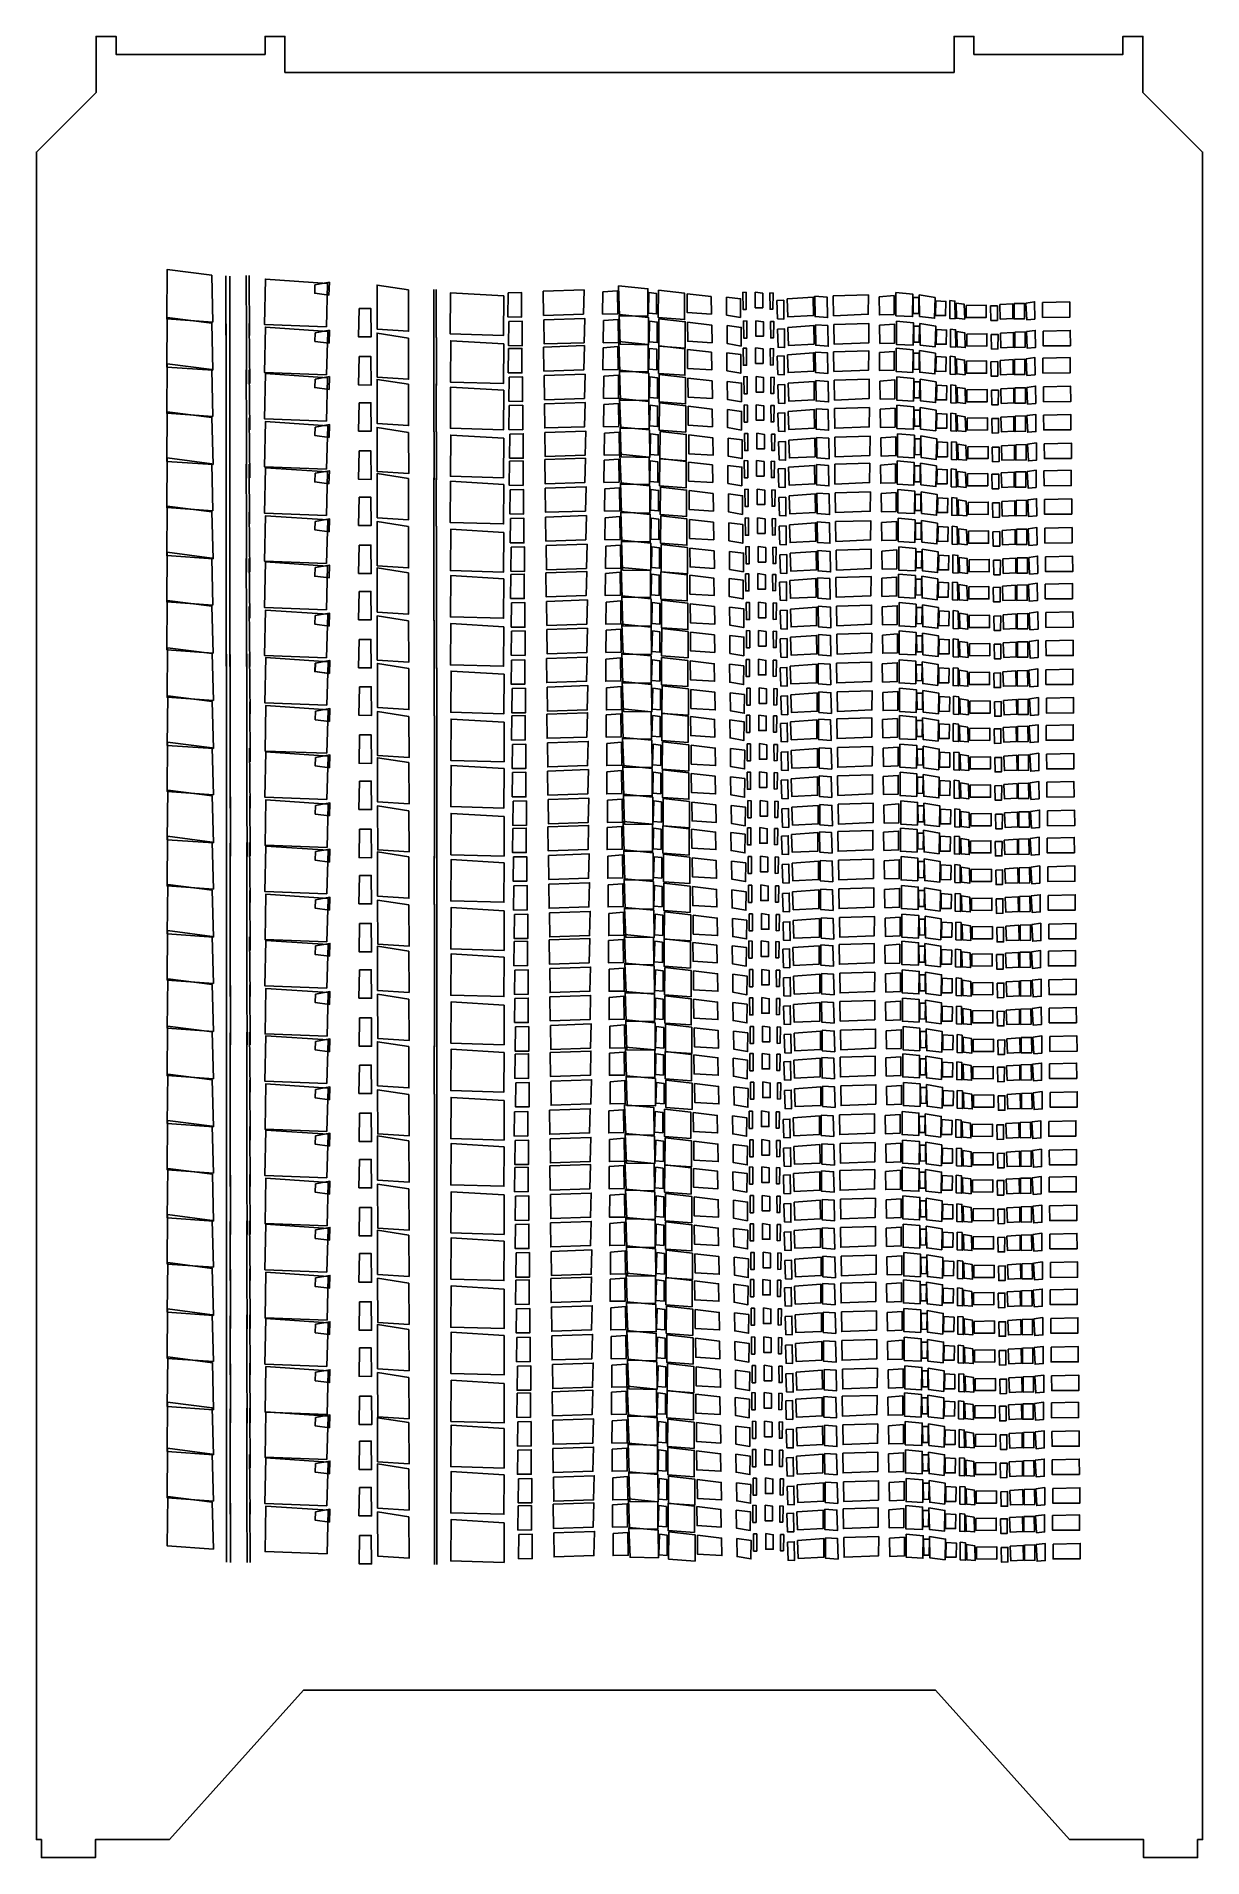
# Model space of a CAD drawing. Extents: x 1 to 156, y 0 to 242.
import ezdxf

# ---------------------------------------------------------------- set-up
doc = ezdxf.new("R2010")
doc.units = 0
doc.layers.get('0').update_dxf_attribs({"linetype": 'CONTINUOUS'})

msp = doc.modelspace()

# ---------------------------------------------------------------- linework, layer by layer
at = {"color": 7}
for points in [[(0.657896, 2.400009), (0.657896, 227.00637), (8.592498, 234.941014), (8.592498, 242.398827), (11.251446, 242.398827), (11.251446, 239.998607), (31.086725, 239.998607), (31.086725, 242.398827), (33.724845, 242.398827), (33.724845, 237.599974), (122.790896, 237.599974), (122.790896, 242.398827), (125.429016, 242.398827), (125.429016, 239.998607), (145.264296, 239.998607), (145.264296, 242.398827), (147.92324, 242.398827), (147.92324, 234.941014), (155.857888, 227.006321), (155.857888, 2.400009), (155.19744, 2.400009), (155.19744, 0.000009), (147.997432, 0.000009), (147.997432, 2.400009), (138.158544, 2.400009), (120.30116, 22.277977), (36.214606, 22.277977), (18.357232, 2.400009), (8.518303, 2.400009), (8.518303, 0.000009), (1.318303, 0.000009), (1.318303, 2.400009), (0.657896, 2.400009), (0.657896, 2.400009)], [(24.147274, 204.369124), (23.997327, 210.606908), (18.059435, 211.386628), (17.999459, 204.78898), (24.147274, 204.369124)], [(39.261903, 203.739348), (39.411849, 209.527292), (31.13479, 210.097092), (31.014834, 204.039244), (39.261903, 203.739348)], [(37.732445, 209.347356), (37.702453, 208.207764), (39.591782, 207.967844), (39.651758, 209.677236), (37.732445, 209.347356)], [(50.163677, 208.64778), (50.184877, 203.155508), (46.007358, 203.43118), (45.986158, 209.305156), (50.163677, 208.64778)], [(68.11853, 208.47307), (68.16093, 205.271017), (73.462346, 205.440665), (73.547162, 208.663918), (68.11853, 208.47307)], [(76.028242, 208.388246), (76.007042, 205.440665), (78.021586, 205.483065), (77.979186, 208.536678), (76.028242, 208.388246)], [(78.12761, 209.194062), (82.029448, 208.812358), (82.050648, 205.164985), (78.276042, 205.228585), (78.12761, 209.194062)], [(83.429016, 208.62151), (86.92796, 208.218598), (86.92796, 204.719665), (83.407824, 204.974137), (83.429016, 208.62151)], [(43.589919, 206.187924), (43.526303, 202.413316), (45.20155, 202.392116), (45.159142, 206.187924), (43.589919, 206.187924)], [(62.844667, 207.863172), (62.823467, 202.604164), (55.740773, 202.79502), (55.783181, 208.287284), (62.844667, 207.863172)], [(63.453282, 208.261014), (65.234554, 208.303414), (65.234554, 205.037745), (63.410866, 205.058945), (63.453282, 208.261014)], [(82.177888, 208.303422), (82.114288, 205.546689), (83.195776, 205.461865), (83.195776, 208.17619), (82.177888, 208.303422)], [(87.246032, 208.154982), (87.267232, 205.631513), (90.490496, 205.440665), (90.448096, 207.773278), (87.246032, 208.154982)], [(92.483848, 207.709662), (92.505048, 205.313425), (94.349936, 204.995345), (94.371136, 207.476406), (92.483848, 207.709662)], [(94.689232, 208.345838), (94.710432, 206.055625), (95.134544, 206.055625), (95.134544, 208.32463), (94.689232, 208.345838)], [(96.322064, 208.367038), (96.322064, 206.288886), (97.318736, 206.288886), (97.318736, 208.218598), (96.322064, 208.367038)], [(98.272992, 208.261014), (98.294192, 206.076833), (98.675896, 206.098033), (98.718296, 208.239799), (98.272992, 208.261014)], [(99.20604, 207.243142), (100.117888, 207.285542), (100.139088, 204.783273), (99.290864, 204.825673), (99.20604, 207.243142)], [(100.563208, 207.455198), (100.648032, 205.080161), (104.062136, 205.249809), (104.040936, 207.709662), (100.563208, 207.455198)], [(104.274184, 207.815694), (105.885824, 207.709662), (105.949424, 204.974137), (104.2954, 205.101369), (104.274184, 207.815694)], [(106.712856, 207.858102), (106.755256, 205.228601), (111.35688, 205.419457), (111.37808, 207.985334), (106.712856, 207.858102)], [(112.798872, 207.752078), (112.841272, 205.334633), (114.792192, 205.398233), (114.792192, 207.900502), (112.798872, 207.752078)], [(115.038008, 208.307734), (117.287208, 208.097806), (117.257208, 205.098881), (115.038, 205.218833), (115.038008, 208.307734)], [(117.336888, 207.646046), (117.358088, 205.504273), (118.079072, 205.525473), (118.100272, 207.646039), (117.336888, 207.646046)], [(118.126896, 208.007838), (120.256136, 207.647966), (120.196216, 204.888953), (118.186928, 205.128865), (118.126896, 208.007838)], [(120.34612, 207.213126), (121.695632, 207.123158), (121.665632, 205.233833), (120.316112, 205.248793), (120.34612, 207.213126)], [(122.220448, 207.24311), (122.895208, 207.16815), (122.925208, 204.828985), (122.220456, 204.873945), (122.220448, 207.24311)], [(123.060152, 206.91323), (124.13976, 206.748286), (124.19976, 204.783993), (123.105152, 204.888953), (123.060152, 206.91323)], [(124.379688, 206.58335), (124.379688, 205.008913), (127.078728, 204.993953), (127.078728, 206.628366), (124.379688, 206.58335)], [(127.648512, 206.523366), (127.693552, 204.589057), (128.548256, 204.604017), (128.563296, 206.538334), (127.648512, 206.523366)], [(128.863088, 206.703302), (128.938048, 204.768993), (130.617456, 204.843953), (130.602416, 206.808254), (128.863088, 206.703302)], [(130.767416, 206.838254), (130.767416, 204.798985), (132.161928, 204.828985), (132.146888, 206.868254), (130.767416, 206.838254)], [(132.326856, 206.91323), (133.51144, 207.078174), (133.52648, 204.783993), (132.446872, 204.694025), (132.326856, 206.91323)], [(134.561056, 206.973206), (134.576096, 205.008913), (138.189808, 205.023873), (138.174848, 207.063142), (134.561056, 206.973206)], [(24.156897, 197.97498), (24.00695, 204.212764), (18.069058, 204.992484), (18.009082, 198.394828), (24.156897, 197.97498)], [(39.271526, 197.345196), (39.421471, 203.133148), (31.144414, 203.70294), (31.024457, 197.645092), (39.271526, 197.345196)], [(63.536234, 204.455289), (65.317506, 204.497689), (65.317506, 201.232017), (63.493818, 201.253217), (63.536234, 204.455289)], [(68.201482, 204.667345), (68.243882, 201.465289), (73.545298, 201.634929), (73.630114, 204.858193), (68.201482, 204.667345)], [(76.111194, 204.582521), (76.089994, 201.634929), (78.104538, 201.677329), (78.062138, 204.730945), (76.111194, 204.582521)], [(78.210562, 205.388337), (82.112408, 205.006633), (82.133608, 201.359265), (78.358994, 201.422865), (78.210562, 205.388337)], [(82.260848, 204.497697), (82.197248, 201.740961), (83.278736, 201.656137), (83.278736, 204.370465), (82.260848, 204.497697)], [(83.511976, 204.815785), (87.010912, 204.412873), (87.010912, 200.913945), (83.490776, 201.168409), (83.511976, 204.815785)], [(87.328992, 204.349257), (87.350192, 201.825785), (90.573448, 201.634929), (90.531048, 203.967561), (87.328992, 204.349257)], [(92.5668, 203.903945), (92.588, 201.507705), (94.43288, 201.189617), (94.45408, 203.670681), (92.5668, 203.903945)], [(94.772192, 204.540113), (94.793392, 202.249905), (95.217504, 202.249905), (95.217504, 204.518905), (94.772192, 204.540113)], [(96.405008, 204.561313), (96.405008, 202.483161), (97.401696, 202.483161), (97.401696, 204.412873), (96.405008, 204.561313)], [(98.355936, 204.455289), (98.377136, 202.271105), (98.758848, 202.292305), (98.801248, 204.434081), (98.355936, 204.455289)], [(100.646152, 203.649473), (100.730976, 201.274441), (104.14508, 201.444081), (104.12388, 203.903945), (100.646152, 203.649473)], [(104.357144, 204.009969), (105.968768, 203.903945), (106.032368, 201.168409), (104.378336, 201.295641), (104.357144, 204.009969)], [(106.795808, 204.052385), (106.838208, 201.422881), (111.43984, 201.613729), (111.46104, 204.179609), (106.795808, 204.052385)], [(112.881816, 203.946353), (112.924216, 201.528905), (114.875144, 201.592505), (114.875144, 204.094777), (112.881816, 203.946353)], [(115.12096, 204.502009), (117.370152, 204.292081), (117.340152, 201.293153), (115.120936, 201.413113), (115.12096, 204.502009)], [(117.419832, 203.840321), (117.441032, 201.698553), (118.162024, 201.719753), (118.183224, 203.840321), (117.419832, 203.840321)], [(118.209856, 204.202113), (120.339096, 203.842249), (120.279096, 201.083225), (118.269816, 201.323145), (118.209856, 204.202113)], [(37.742068, 202.953212), (37.712076, 201.813612), (39.601404, 201.5737), (39.66138, 203.283092), (37.742068, 202.953212)], [(50.173299, 202.253636), (50.194499, 196.761364), (46.01698, 197.037036), (45.99578, 202.911004), (50.173299, 202.253636)], [(62.85429, 201.469028), (62.83309, 196.21002), (55.750395, 196.400876), (55.792803, 201.89314), (62.85429, 201.469028)], [(68.160002, 201.052169), (68.202402, 197.850113), (73.503818, 198.019753), (73.588642, 201.243017), (68.160002, 201.052169)], [(78.169082, 201.773161), (82.070928, 201.391465), (82.092128, 197.744089), (78.317514, 197.807689), (78.169082, 201.773161)], [(83.470504, 201.200609), (86.969432, 200.797705), (86.969432, 197.298769), (83.449296, 197.553233), (83.470504, 201.200609)], [(99.288992, 203.437417), (100.200832, 203.479817), (100.222032, 200.977545), (99.373808, 201.019945), (99.288992, 203.437417)], [(120.42908, 203.407401), (121.778576, 203.317433), (121.748576, 201.428105), (120.399048, 201.443065), (120.42908, 203.407401)], [(122.303408, 203.437385), (122.978168, 203.362425), (123.008168, 201.023257), (122.303416, 201.068217), (122.303408, 203.437385)], [(123.143112, 203.107505), (124.22272, 202.942569), (124.28272, 200.978265), (123.188112, 201.083225), (123.143112, 203.107505)], [(124.462632, 202.777625), (124.462632, 201.203185), (127.161672, 201.188225), (127.161672, 202.822641), (124.462632, 202.777625)], [(127.731472, 202.717649), (127.776512, 200.783337), (128.6312, 200.798297), (128.64624, 202.732609), (127.731472, 202.717649)], [(128.946048, 202.897585), (129.021008, 200.963265), (130.700416, 201.038225), (130.685376, 203.002529), (128.946048, 202.897585)], [(130.85036, 203.032537), (130.85036, 200.993257), (132.244872, 201.023257), (132.229912, 203.062537), (130.85036, 203.032537)], [(132.409816, 203.107505), (133.594384, 203.272449), (133.609424, 200.978265), (132.529808, 200.888297), (132.409816, 203.107505)], [(134.644016, 203.167481), (134.659056, 201.203185), (138.27276, 201.218145), (138.2578, 203.257425), (134.644016, 203.167481)], [(24.152085, 191.815372), (24.002138, 198.053164), (18.064247, 198.832884), (18.004271, 192.235236), (24.152085, 191.815372)], [(43.599544, 199.79378), (43.535928, 196.019164), (45.211177, 195.997964), (45.168769, 199.793788), (43.599544, 199.79378)], [(63.494754, 200.840113), (65.276034, 200.882513), (65.276034, 197.616841), (63.452346, 197.638041), (63.494754, 200.840113)], [(76.069722, 200.967345), (76.048522, 198.019753), (78.063066, 198.062153), (78.020666, 201.115777), (76.069722, 200.967345)], [(82.219368, 200.882521), (82.155768, 198.125785), (83.237264, 198.040969), (83.237264, 200.755289), (82.219368, 200.882521)], [(87.287512, 200.734081), (87.308712, 198.210617), (90.531984, 198.019753), (90.489584, 200.352377), (87.287512, 200.734081)], [(92.52532, 200.288769), (92.54652, 197.892521), (94.391408, 197.574441), (94.412608, 200.055505), (92.52532, 200.288769)], [(94.730712, 200.924937), (94.751912, 198.634729), (95.176032, 198.634729), (95.176032, 200.903729), (94.730712, 200.924937)], [(96.363544, 200.946137), (96.363544, 198.867985), (97.360216, 198.867985), (97.360216, 200.797705), (96.363544, 200.946137)], [(98.314472, 200.840113), (98.335672, 198.655929), (98.717376, 198.677129), (98.759776, 200.818897), (98.314472, 200.840113)], [(99.24752, 199.822241), (100.159368, 199.864641), (100.180568, 197.362369), (99.332344, 197.404769), (99.24752, 199.822241)], [(100.604672, 200.034297), (100.689496, 197.659265), (104.103616, 197.828913), (104.082416, 200.288769), (100.604672, 200.034297)], [(104.315664, 200.394793), (105.927304, 200.288769), (105.990904, 197.553233), (104.336864, 197.680465), (104.315664, 200.394793)], [(106.75432, 200.437209), (106.79672, 197.807697), (111.398344, 197.998561), (111.419544, 200.564433), (106.75432, 200.437209)], [(112.840352, 200.331177), (112.882752, 197.913729), (114.833672, 197.977329), (114.833672, 200.479593), (112.840352, 200.331177)], [(115.079472, 200.886833), (117.328672, 200.676913), (117.298672, 197.677977), (115.079448, 197.797937), (115.079472, 200.886833)], [(117.378352, 200.225145), (117.399552, 198.083377), (118.120544, 198.104577), (118.141744, 200.225145), (117.378352, 200.225145)], [(118.168376, 200.586945), (120.297616, 200.227073), (120.237616, 197.468049), (118.228336, 197.707969), (118.168376, 200.586945)], [(120.387584, 199.792225), (121.737112, 199.702249), (121.707112, 197.812929), (120.3576, 197.827889), (120.387584, 199.792225)], [(122.261928, 199.822209), (122.936688, 199.747249), (122.966688, 197.408081), (122.261936, 197.453121), (122.261928, 199.822209)], [(123.101632, 199.492329), (124.18124, 199.327393), (124.24124, 197.363089), (123.146624, 197.468049), (123.101632, 199.492329)], [(124.421152, 199.162441), (124.421152, 197.588009), (127.120192, 197.573049), (127.120192, 199.207473), (124.421152, 199.162441)], [(127.689992, 199.102473), (127.735032, 197.168153), (128.589744, 197.183193), (128.604784, 199.117505), (127.689992, 199.102473)], [(128.904568, 199.282409), (128.979528, 197.348089), (130.658936, 197.423049), (130.643896, 199.387353), (128.904568, 199.282409)], [(130.80888, 199.417353), (130.80888, 197.378081), (132.203392, 197.408081), (132.188352, 199.447345), (130.80888, 199.417353)], [(132.368336, 199.492329), (133.55292, 199.657273), (133.56796, 197.363089), (132.488352, 197.273121), (132.368336, 199.492329)], [(134.602536, 199.552313), (134.617576, 197.588009), (138.231296, 197.603049), (138.216256, 199.642329), (134.602536, 199.552313)], [(39.266714, 191.185604), (39.41666, 196.973548), (31.139602, 197.543348), (31.019645, 191.485492), (39.266714, 191.185604)], [(37.737257, 196.793612), (37.707265, 195.65402), (39.596594, 195.4141), (39.65657, 197.123492), (37.737257, 196.793612)], [(50.168488, 196.094028), (50.189688, 190.601764), (46.012169, 190.877436), (45.990969, 196.751412), (50.168488, 196.094028)], [(63.577706, 197.034385), (65.358986, 197.076785), (65.358986, 193.811113), (63.535298, 193.832313), (63.577706, 197.034385)], [(68.242954, 197.246441), (68.285354, 194.044385), (73.58677, 194.214033), (73.671594, 197.437297), (68.242954, 197.246441)], [(76.152674, 197.161625), (76.131474, 194.214033), (78.14601, 194.256433), (78.10361, 197.310049), (76.152674, 197.161625)], [(78.252034, 197.967433), (82.15388, 197.585737), (82.17508, 193.938361), (78.400458, 194.001961), (78.252034, 197.967433)], [(82.30232, 197.076801), (82.23872, 194.320065), (83.320216, 194.235241), (83.320216, 196.949569), (82.30232, 197.076801)], [(83.553456, 197.394889), (87.052384, 196.991977), (87.052384, 193.493041), (83.532248, 193.747505), (83.553456, 197.394889)], [(87.370472, 196.928361), (87.391672, 194.404889), (90.614928, 194.214033), (90.572528, 196.546657), (87.370472, 196.928361)], [(92.608272, 196.483041), (92.629472, 194.086801), (94.474368, 193.768713), (94.495568, 196.249785), (92.608272, 196.483041)], [(94.813664, 197.119217), (94.834864, 194.829001), (95.258976, 194.829001), (95.258976, 197.098001), (94.813664, 197.119217)], [(96.446488, 197.140409), (96.446488, 195.062257), (97.443168, 195.062257), (97.443168, 196.991977), (96.446488, 197.140409)], [(98.397416, 197.034385), (98.418616, 194.850201), (98.800312, 194.871401), (98.842712, 197.013169), (98.397416, 197.034385)], [(100.687632, 196.228569), (100.772448, 193.853537), (104.18656, 194.023185), (104.16536, 196.483041), (100.687632, 196.228569)], [(104.398624, 196.589065), (106.010248, 196.483041), (106.073848, 193.747505), (104.419808, 193.874737), (104.398624, 196.589065)], [(106.837272, 196.631481), (106.879672, 194.001977), (111.481296, 194.192833), (111.502496, 196.758713), (106.837272, 196.631481)], [(112.923296, 196.525449), (112.965696, 194.108001), (114.916616, 194.171601), (114.916616, 196.673873), (112.923296, 196.525449)], [(115.162424, 197.081113), (117.411632, 196.871185), (117.381632, 193.872249), (115.162424, 193.992209), (115.162424, 197.081113)], [(117.461312, 196.419425), (117.482512, 194.277649), (118.203504, 194.298849), (118.224704, 196.419425), (117.461312, 196.419425)], [(118.251336, 196.781209), (120.380576, 196.421345), (120.320576, 193.662329), (118.31128, 193.902241), (118.251336, 196.781209)], [(62.849478, 195.30942), (62.828278, 190.05042), (55.745584, 190.241268), (55.787992, 195.733532), (62.849478, 195.30942)], [(78.268306, 194.207625), (82.170144, 193.825921), (82.191344, 190.178545), (78.416738, 190.242145), (78.268306, 194.207625)], [(99.330472, 196.016513), (100.242312, 196.058913), (100.263512, 193.556649), (99.415288, 193.599049), (99.330472, 196.016513)], [(120.470544, 195.986505), (121.820056, 195.896529), (121.790056, 194.007209), (120.440544, 194.022249), (120.470544, 195.986505)], [(122.344888, 196.016489), (123.019632, 195.941529), (123.049632, 193.602361), (122.344888, 193.647321), (122.344888, 196.016489)], [(123.184576, 195.686609), (124.2642, 195.521665), (124.3242, 193.557361), (123.229576, 193.662329), (123.184576, 195.686609)], [(124.504112, 195.356721), (124.504112, 193.782281), (127.203152, 193.767321), (127.203152, 195.401745), (124.504112, 195.356721)], [(127.772952, 195.296745), (127.817992, 193.362433), (128.67268, 193.377473), (128.68772, 195.311777), (127.772952, 195.296745)], [(128.987512, 195.476681), (129.062472, 193.542361), (130.741872, 193.617321), (130.726832, 195.581625), (128.987512, 195.476681)], [(130.89184, 195.611641), (130.89184, 193.572353), (132.286336, 193.602353), (132.271296, 195.641625), (130.89184, 195.611641)], [(132.451296, 195.686609), (133.635864, 195.851545), (133.650904, 193.557361), (132.571296, 193.467393), (132.451296, 195.686609)], [(134.685496, 195.746585), (134.700536, 193.782281), (138.314256, 193.797321), (138.299216, 195.836601), (134.685496, 195.746585)], [(24.161709, 185.421236), (24.011762, 191.65902), (18.07387, 192.438732), (18.013894, 185.841084), (24.161709, 185.421236)], [(43.594733, 193.634172), (43.531117, 189.859564), (45.206366, 189.838364), (45.163958, 193.634181), (43.594733, 193.634172)], [(63.593978, 193.274577), (65.37525, 193.316977), (65.37525, 190.051297), (63.551562, 190.072497), (63.593978, 193.274577)], [(68.259226, 193.486625), (68.301626, 190.284569), (73.603042, 190.454217), (73.687866, 193.677481), (68.259226, 193.486625)], [(76.168938, 193.401809), (76.147738, 190.454217), (78.162282, 190.496617), (78.119882, 193.550233), (76.168938, 193.401809)], [(82.318592, 193.316985), (82.254992, 190.560249), (83.33648, 190.475425), (83.33648, 193.189745), (82.318592, 193.316985)], [(83.56972, 193.635065), (87.068656, 193.232161), (87.068656, 189.733225), (83.548512, 189.987689), (83.56972, 193.635065)], [(87.386736, 193.168545), (87.407936, 190.645073), (90.6312, 190.454217), (90.5888, 192.786841), (87.386736, 193.168545)], [(92.624544, 192.723225), (92.645744, 190.326977), (94.49064, 190.008897), (94.51184, 192.489961), (92.624544, 192.723225)], [(94.829928, 193.359393), (94.851128, 191.069185), (95.275248, 191.069185), (95.275248, 193.338185), (94.829928, 193.359393)], [(96.46276, 193.380601), (96.46276, 191.302449), (97.459432, 191.302449), (97.459432, 193.232161), (96.46276, 193.380601)], [(98.413688, 193.274577), (98.434888, 191.090393), (98.816584, 191.111593), (98.858984, 193.253361), (98.413688, 193.274577)], [(99.346744, 192.256697), (100.258584, 192.299097), (100.279784, 189.796833), (99.431552, 189.839233), (99.346744, 192.256697)], [(100.703896, 192.468753), (100.788712, 190.093729), (104.20284, 190.263369), (104.18164, 192.723225), (100.703896, 192.468753)], [(104.414896, 192.829249), (106.02652, 192.723225), (106.09012, 189.987689), (104.436072, 190.114921), (104.414896, 192.829249)], [(106.853544, 192.871665), (106.895944, 190.242161), (111.497568, 190.433017), (111.518768, 192.998897), (106.853544, 192.871665)], [(112.939576, 192.765633), (112.981976, 190.348193), (114.932896, 190.411793), (114.932896, 192.914065), (112.939576, 192.765633)], [(115.178696, 193.321289), (117.427904, 193.111377), (117.397904, 190.112433), (115.178696, 190.232393), (115.178696, 193.321289)], [(117.477584, 192.659609), (117.498784, 190.517833), (118.219776, 190.539033), (118.240976, 192.659609), (117.477584, 192.659609)], [(118.267608, 193.021401), (120.396848, 192.661521), (120.336848, 189.902513), (118.32756, 190.142425), (118.267608, 193.021401)], [(120.4868, 192.226689), (121.836328, 192.136713), (121.806328, 190.247385), (120.456816, 190.262425), (120.4868, 192.226689)], [(122.361144, 192.256673), (123.035912, 192.181713), (123.065912, 189.842545), (122.361152, 189.887585), (122.361144, 192.256673)], [(123.200848, 191.926785), (124.280472, 191.761849), (124.340472, 189.797553), (123.24584, 189.902513), (123.200848, 191.926785)], [(124.520384, 191.596905), (124.520384, 190.022465), (127.219424, 190.007505), (127.219424, 191.641929), (124.520384, 191.596905)], [(127.789208, 191.536929), (127.834248, 189.602617), (128.688944, 189.617657), (128.703984, 191.551961), (127.789208, 191.536929)], [(129.003784, 191.716865), (129.078744, 189.782553), (130.758152, 189.857513), (130.743112, 191.821817), (129.003784, 191.716865)], [(130.908112, 191.851817), (130.908112, 189.812545), (132.302608, 189.842545), (132.287568, 191.881809), (130.908112, 191.851817)], [(132.467552, 191.926785), (133.652136, 192.091729), (133.667176, 189.797553), (132.58756, 189.707577), (132.467552, 191.926785)], [(134.701768, 191.986761), (134.716808, 190.022465), (138.330536, 190.037505), (138.315496, 192.076785), (134.701768, 191.986761)], [(39.276338, 184.791452), (39.426283, 190.579404), (31.149225, 191.149196), (31.029269, 185.091348), (39.276338, 184.791452)], [(37.746879, 190.399468), (37.716887, 189.259868), (39.606215, 189.019956), (39.666191, 190.729348), (37.746879, 190.399468)], [(50.178113, 189.699892), (50.199313, 184.20762), (46.021796, 184.483292), (46.000596, 190.35726), (50.178113, 189.699892)], [(62.859101, 188.915276), (62.837901, 183.656277), (55.755206, 183.847125), (55.797614, 189.339396), (62.859101, 188.915276)], [(63.67693, 189.468849), (65.458202, 189.511249), (65.458202, 186.245569), (63.634514, 186.266769), (63.67693, 189.468849)], [(68.342178, 189.680905), (68.384578, 186.478849), (73.685994, 186.648489), (73.77081, 189.871753), (68.342178, 189.680905)], [(76.25189, 189.596081), (76.23069, 186.648489), (78.245234, 186.690889), (78.202834, 189.744513), (76.25189, 189.596081)], [(78.351258, 190.401897), (82.253096, 190.020193), (82.274296, 186.372817), (78.499682, 186.436417), (78.351258, 190.401897)], [(82.401536, 189.511257), (82.337936, 186.754521), (83.419424, 186.669705), (83.419424, 189.384033), (82.401536, 189.511257)], [(83.652672, 189.829345), (87.1516, 189.426441), (87.1516, 185.927497), (83.631472, 186.181969), (83.652672, 189.829345)], [(87.469688, 189.362817), (87.490888, 186.839345), (90.714152, 186.648489), (90.671752, 188.981113), (87.469688, 189.362817)], [(94.912872, 189.553673), (94.934072, 187.263457), (95.358192, 187.263457), (95.358192, 189.532465), (94.912872, 189.553673)], [(96.54572, 189.574873), (96.54572, 187.496721), (97.542384, 187.496721), (97.542384, 189.426441), (96.54572, 189.574873)], [(98.496632, 189.468849), (98.517832, 187.284665), (98.899536, 187.305865), (98.941936, 189.447641), (98.496632, 189.468849)], [(106.936488, 189.065937), (106.978888, 186.436425), (111.580512, 186.627289), (111.601712, 189.193169), (106.936488, 189.065937)], [(113.022528, 188.959905), (113.064928, 186.542457), (115.01584, 186.606057), (115.01584, 189.108329), (113.022528, 188.959905)], [(115.26164, 189.515569), (117.510848, 189.305649), (117.480848, 186.306713), (115.26164, 186.426665), (115.26164, 189.515569)], [(118.35056, 189.215673), (120.479792, 188.855801), (120.419792, 186.096785), (118.410504, 186.336697), (118.35056, 189.215673)], [(43.604355, 187.240028), (43.540739, 183.46542), (45.215988, 183.44422), (45.17358, 187.240037), (43.604355, 187.240028)], [(78.30977, 186.786721), (82.211624, 186.405017), (82.232824, 182.757649), (78.458218, 182.821249), (78.30977, 186.786721)], [(92.707488, 188.917497), (92.728688, 186.521257), (94.573576, 186.203169), (94.594776, 188.684233), (92.707488, 188.917497)], [(99.429688, 188.450969), (100.341528, 188.493369), (100.362728, 185.991105), (99.514504, 186.033505), (99.429688, 188.450969)], [(100.786848, 188.663033), (100.871672, 186.288001), (104.285784, 186.457641), (104.264584, 188.917497), (100.786848, 188.663033)], [(104.49784, 189.023521), (106.109464, 188.917497), (106.173064, 186.181969), (104.519024, 186.309201), (104.49784, 189.023521)], [(117.560528, 188.853881), (117.581728, 186.712113), (118.30272, 186.733313), (118.32392, 188.853881), (117.560528, 188.853881)], [(120.56976, 188.420961), (121.919288, 188.330985), (121.889288, 186.441657), (120.539776, 186.456697), (120.56976, 188.420961)], [(122.444104, 188.450953), (123.118856, 188.375993), (123.148856, 186.036817), (122.444112, 186.081857), (122.444104, 188.450953)], [(123.283792, 188.121065), (124.363416, 187.956121), (124.423416, 185.991825), (123.3288, 186.096785), (123.283792, 188.121065)], [(124.603336, 187.791185), (124.603336, 186.216745), (127.302368, 186.201705), (127.302368, 187.836129), (124.603336, 187.791185)], [(127.872168, 187.731201), (127.917208, 185.796889), (128.771896, 185.811929), (128.786936, 187.746241), (127.872168, 187.731201)], [(129.086728, 187.911137), (129.161688, 185.976825), (130.841096, 186.051785), (130.826056, 188.016081), (129.086728, 187.911137)], [(130.991064, 188.046089), (130.991064, 186.006817), (132.385568, 186.036817), (132.370528, 188.076089), (130.991064, 188.046089)], [(132.550512, 188.121065), (133.73508, 188.286001), (133.75012, 185.991825), (132.670512, 185.901849), (132.550512, 188.121065)], [(134.784712, 188.181041), (134.799752, 186.216745), (138.413472, 186.231785), (138.398432, 188.271057), (134.784712, 188.181041)], [(24.148468, 179.270892), (23.998521, 185.508676), (18.06063, 186.288404), (18.000654, 179.690748), (24.148468, 179.270892)], [(39.263097, 178.641125), (39.413042, 184.429069), (31.135986, 184.99886), (31.016028, 178.941012), (39.263097, 178.641125)], [(37.733639, 184.249124), (37.703647, 183.10954), (39.592976, 182.86962), (39.652952, 184.579013), (37.733639, 184.249124)], [(63.63545, 185.853665), (65.41673, 185.896065), (65.41673, 182.630393), (63.593042, 182.651593), (63.63545, 185.853665)], [(68.300698, 186.065729), (68.343098, 182.863673), (73.644514, 183.033321), (73.729338, 186.256577), (68.300698, 186.065729)], [(76.210418, 185.980905), (76.189218, 183.033321), (78.203754, 183.075721), (78.161354, 186.129329), (76.210418, 185.980905)], [(82.360064, 185.896073), (82.296464, 183.139345), (83.37796, 183.054513), (83.37796, 185.768849), (82.360064, 185.896073)], [(83.611192, 186.214169), (87.110128, 185.811257), (87.110128, 182.312329), (83.589992, 182.566793), (83.611192, 186.214169)], [(87.428216, 185.747633), (87.449416, 183.224161), (90.67268, 183.033321), (90.63028, 185.365929), (87.428216, 185.747633)], [(92.666016, 185.302321), (92.687216, 182.906073), (94.532112, 182.587993), (94.553312, 185.069049), (92.666016, 185.302321)], [(94.871392, 185.938497), (94.892592, 183.648281), (95.316712, 183.648281), (95.316712, 185.917289), (94.871392, 185.938497)], [(96.50424, 185.959697), (96.50424, 183.881553), (97.500904, 183.881553), (97.500904, 185.811257), (96.50424, 185.959697)], [(98.455152, 185.853665), (98.476352, 183.669489), (98.858056, 183.690689), (98.900456, 185.832449), (98.455152, 185.853665)], [(99.388208, 184.835801), (100.300048, 184.878201), (100.321248, 182.375921), (99.473016, 182.418321), (99.388208, 184.835801)], [(100.745376, 185.047857), (100.830192, 182.672825), (104.244312, 182.842465), (104.223112, 185.302321), (100.745376, 185.047857)], [(104.45636, 185.408345), (106.068, 185.302321), (106.1316, 182.566793), (104.47756, 182.694025), (104.45636, 185.408345)], [(106.895024, 185.450761), (106.937424, 182.821265), (111.539056, 183.012105), (111.560256, 185.577993), (106.895024, 185.450761)], [(112.981048, 185.344737), (113.023448, 182.927289), (114.97436, 182.990889), (114.97436, 185.493161), (112.981048, 185.344737)], [(115.220176, 185.900393), (117.469368, 185.690457), (117.439368, 182.691537), (115.22016, 182.811481), (115.220176, 185.900393)], [(117.519064, 185.238705), (117.540264, 183.096921), (118.261256, 183.118121), (118.282456, 185.238689), (117.519064, 185.238705)], [(118.309072, 185.600505), (120.438312, 185.240625), (120.378312, 182.481609), (118.369032, 182.721521), (118.309072, 185.600505)], [(120.52828, 184.805785), (121.877808, 184.715817), (121.847808, 182.826473), (120.498288, 182.841513), (120.52828, 184.805785)], [(122.402608, 184.835777), (123.077384, 184.760817), (123.107384, 182.421641), (122.402624, 182.466681), (122.402608, 184.835777)], [(123.242312, 184.505889), (124.321936, 184.340945), (124.381856, 182.376649), (123.287248, 182.481609), (123.242312, 184.505889)], [(129.045264, 184.295961), (129.120224, 182.361657), (130.799624, 182.436617), (130.784584, 184.400913), (129.045264, 184.295961)], [(130.949584, 184.430913), (130.949584, 182.391641), (132.344088, 182.421641), (132.329128, 184.460921), (130.949584, 184.430913)], [(132.509032, 184.505889), (133.693616, 184.670833), (133.708656, 182.376649), (132.62904, 182.286681), (132.509032, 184.505889)], [(134.743232, 184.565865), (134.758272, 182.601569), (138.371984, 182.616609), (138.356944, 184.655873), (134.743232, 184.565865)], [(50.164871, 183.549548), (50.186071, 178.057277), (46.008554, 178.332956), (45.987354, 184.206924), (50.164871, 183.549548)], [(62.845862, 182.76494), (62.824662, 177.505932), (55.741967, 177.696789), (55.784375, 183.18906), (62.845862, 182.76494)], [(63.718402, 182.047937), (65.499682, 182.090337), (65.499682, 178.824665), (63.675994, 178.845865), (63.718402, 182.047937)], [(68.38365, 182.260001), (68.42605, 179.057937), (73.727466, 179.227593), (73.81229, 182.450849), (68.38365, 182.260001)], [(76.29337, 182.175177), (76.27217, 179.227593), (78.286714, 179.269993), (78.244314, 182.323609), (76.29337, 182.175177)], [(78.392722, 182.980993), (82.294568, 182.599289), (82.315768, 178.951905), (78.541162, 179.015505), (78.392722, 182.980993)], [(82.443016, 182.090345), (82.379416, 179.333617), (83.460904, 179.248801), (83.460904, 181.963121), (82.443016, 182.090345)], [(83.694144, 182.408441), (87.19308, 182.005529), (87.19308, 178.506601), (83.672944, 178.761057), (83.694144, 182.408441)], [(87.511168, 181.941921), (87.532368, 179.418441), (90.75564, 179.227593), (90.71324, 181.560209), (87.511168, 181.941921)], [(94.954352, 182.132769), (94.975552, 179.842553), (95.399664, 179.842553), (95.399664, 182.111561), (94.954352, 182.132769)], [(96.587184, 182.153969), (96.587184, 180.075825), (97.583856, 180.075825), (97.583856, 182.005529), (96.587184, 182.153969)], [(98.538112, 182.047937), (98.559312, 179.863769), (98.941008, 179.884969), (98.983408, 182.026737), (98.538112, 182.047937)], [(115.30312, 182.094673), (117.552312, 181.884729), (117.522312, 178.885809), (115.303104, 179.005753), (115.30312, 182.094673)], [(124.561848, 184.176001), (124.561848, 182.601569), (127.260904, 182.586529), (127.260904, 184.220945), (124.561848, 184.176001)], [(127.830688, 184.116025), (127.875728, 182.181721), (128.73044, 182.196761), (128.74548, 184.131081), (127.830688, 184.116025)], [(24.158091, 172.876748), (24.008145, 179.11454), (18.070253, 179.894252), (18.010277, 173.296604), (24.158091, 172.876748)], [(43.591114, 181.089692), (43.527498, 177.315076), (45.202746, 177.293876), (45.160338, 181.08969), (43.591114, 181.089692)], [(92.748968, 181.496601), (92.770168, 179.100345), (94.615064, 178.782273), (94.636264, 181.263337), (92.748968, 181.496601)], [(99.471168, 181.030065), (100.383008, 181.072465), (100.404208, 178.570193), (99.555976, 178.612593), (99.471168, 181.030065)], [(100.828328, 181.242129), (100.913152, 178.867097), (104.327264, 179.036737), (104.306064, 181.496601), (100.828328, 181.242129)], [(104.53932, 181.602625), (106.150944, 181.496601), (106.214544, 178.761057), (104.560496, 178.888297), (104.53932, 181.602625)], [(106.977968, 181.645041), (107.020368, 179.015529), (111.622, 179.206377), (111.6432, 181.772273), (106.977968, 181.645041)], [(113.064, 181.539009), (113.1064, 179.121561), (115.05732, 179.185161), (115.05732, 181.687425), (113.064, 181.539009)], [(117.602008, 181.432977), (117.623208, 179.291209), (118.344208, 179.312409), (118.365408, 181.432961), (117.602008, 181.432977)], [(118.392032, 181.794777), (120.521272, 181.434905), (120.461272, 178.675881), (118.451992, 178.915801), (118.392032, 181.794777)], [(120.61124, 181.000049), (121.960752, 180.910089), (121.930752, 179.020761), (120.58124, 179.035801), (120.61124, 181.000049)], [(122.485568, 181.030049), (123.160336, 180.955089), (123.190336, 178.615921), (122.485584, 178.660961), (122.485568, 181.030049)], [(123.325272, 180.700161), (124.404896, 180.535217), (124.464816, 178.570921), (123.370208, 178.675881), (123.325272, 180.700161)], [(124.644792, 180.370281), (124.644792, 178.795841), (127.343848, 178.780801), (127.343848, 180.415209), (124.644792, 180.370281)], [(127.913648, 180.310297), (127.958688, 178.375993), (128.813384, 178.391033), (128.828424, 180.325353), (127.913648, 180.310297)], [(129.128208, 180.490233), (129.203168, 178.555929), (130.882576, 178.630889), (130.867536, 180.595185), (129.128208, 180.490233)], [(131.032528, 180.625185), (131.032528, 178.585921), (132.427032, 178.615921), (132.412072, 180.655201), (131.032528, 180.625185)], [(132.591976, 180.700161), (133.77656, 180.865105), (133.7916, 178.570921), (132.711984, 178.480953), (132.591976, 180.700161)], [(134.826192, 180.760145), (134.841232, 178.795841), (138.454944, 178.810881), (138.439904, 180.850145), (134.826192, 180.760145)], [(39.27272, 172.246972), (39.422666, 178.034925), (31.145609, 178.604716), (31.025651, 172.546868), (39.27272, 172.246972)], [(37.743262, 177.854989), (37.71327, 176.715388), (39.602599, 176.475476), (39.662575, 178.18486), (37.743262, 177.854989)], [(50.174494, 177.155404), (50.195694, 171.66314), (46.018177, 171.938804), (45.996977, 177.81278), (50.174494, 177.155404)], [(63.763546, 178.215801), (65.544818, 178.258201), (65.544818, 174.992529), (63.72113, 175.013729), (63.763546, 178.215801)], [(68.428786, 178.427857), (68.471186, 175.225809), (73.772602, 175.395449), (73.857434, 178.618713), (68.428786, 178.427857)], [(76.338514, 178.343041), (76.317314, 175.395449), (78.33185, 175.437849), (78.28945, 178.491465), (76.338514, 178.343041)], [(78.437866, 179.148857), (82.339712, 178.767153), (82.360912, 175.119777), (78.586306, 175.183377), (78.437866, 179.148857)], [(82.48816, 178.258217), (82.42456, 175.501481), (83.506048, 175.416657), (83.506048, 178.130977), (82.48816, 178.258217)], [(83.739288, 178.576305), (87.238224, 178.173385), (87.238224, 174.674457), (83.71808, 174.928929), (83.739288, 178.576305)], [(87.556312, 178.109785), (87.577512, 175.586305), (90.800776, 175.395449), (90.758376, 177.728081), (87.556312, 178.109785)], [(92.794104, 177.664457), (92.815304, 175.268217), (94.660192, 174.950129), (94.681392, 177.431201), (92.794104, 177.664457)], [(94.999496, 178.300633), (95.020696, 176.010425), (95.444816, 176.010425), (95.444816, 178.279417), (94.999496, 178.300633)], [(96.632328, 178.321841), (96.632328, 176.243673), (97.629, 176.243673), (97.629, 178.173385), (96.632328, 178.321841)], [(98.583256, 178.215801), (98.604456, 176.031617), (98.986152, 176.052817), (99.028552, 178.194593), (98.583256, 178.215801)], [(99.516312, 177.197921), (100.428136, 177.240321), (100.449336, 174.738049), (99.601112, 174.780449), (99.516312, 177.197921)], [(100.873456, 177.409985), (100.958288, 175.034945), (104.3724, 175.204601), (104.3512, 177.664457), (100.873456, 177.409985)], [(104.584464, 177.770489), (106.196088, 177.664457), (106.259688, 174.928929), (104.60564, 175.056169), (104.584464, 177.770489)], [(107.023112, 177.812897), (107.065512, 175.183401), (111.667144, 175.374249), (111.688344, 177.940129), (107.023112, 177.812897)], [(113.109136, 177.706865), (113.151536, 175.289417), (115.102456, 175.353017), (115.102456, 177.855289), (113.109136, 177.706865)], [(115.348264, 178.262529), (117.597456, 178.052601), (117.567456, 175.053665), (115.348232, 175.173633), (115.348264, 178.262529)], [(117.647152, 177.600833), (117.668352, 175.459057), (118.389344, 175.480257), (118.410544, 177.600825), (117.647152, 177.600833)], [(118.43716, 177.962633), (120.566416, 177.602761), (120.506416, 174.843745), (118.497136, 175.083657), (118.43716, 177.962633)], [(120.656368, 177.167913), (122.005896, 177.077945), (121.975896, 175.188625), (120.626384, 175.203665), (120.656368, 177.167913)], [(122.530712, 177.197905), (123.205472, 177.122945), (123.235472, 174.783785), (122.53072, 174.828825), (122.530712, 177.197905)], [(132.63712, 176.868017), (133.821704, 177.032961), (133.836664, 174.738785), (132.757056, 174.648817), (132.63712, 176.868017)], [(134.871336, 176.928001), (134.886376, 174.963705), (138.500096, 174.978665), (138.485056, 177.017953), (134.871336, 176.928001)], [(43.600738, 174.695548), (43.537114, 170.920932), (45.212363, 170.899732), (45.169955, 174.69554), (43.600738, 174.695548)], [(62.855484, 176.370796), (62.834284, 171.111788), (55.75159, 171.302645), (55.793998, 176.794916), (62.855484, 176.370796)], [(68.511738, 174.622145), (68.554138, 171.420081), (73.855554, 171.589729), (73.940386, 174.812985), (68.511738, 174.622145)], [(76.421466, 174.537313), (76.400266, 171.589729), (78.414802, 171.632129), (78.372402, 174.685745), (76.421466, 174.537313)], [(78.520818, 175.343137), (82.422664, 174.961425), (82.443864, 171.314057), (78.669258, 171.377657), (78.520818, 175.343137)], [(83.82224, 174.770577), (87.321176, 174.367665), (87.321176, 170.868737), (83.801032, 171.123201), (83.82224, 174.770577)], [(123.370416, 176.868017), (124.45004, 176.703081), (124.51004, 174.738785), (123.415432, 174.843745), (123.370416, 176.868017)], [(124.689936, 176.538145), (124.689936, 174.963705), (127.388992, 174.948665), (127.388992, 176.583081), (124.689936, 176.538145)], [(127.958792, 176.478153), (128.003832, 174.543849), (128.858528, 174.558889), (128.873568, 176.493201), (127.958792, 176.478153)], [(129.173352, 176.658097), (129.248312, 174.723785), (130.92772, 174.798745), (130.91268, 176.763041), (129.173352, 176.658097)], [(131.07768, 176.793057), (131.07768, 174.753769), (132.472176, 174.783769), (132.457136, 176.823033), (131.07768, 176.793057)], [(24.153279, 166.717148), (24.003333, 172.954932), (18.065442, 173.73466), (18.005466, 167.137004), (24.153279, 166.717148)], [(39.267908, 166.087372), (39.417854, 171.875316), (31.140797, 172.445116), (31.020838, 166.387268), (39.267908, 166.087372)], [(63.846498, 174.410081), (65.62777, 174.452481), (65.62777, 171.186801), (63.804082, 171.208001), (63.846498, 174.410081)], [(82.571104, 174.452497), (82.507504, 171.695761), (83.588992, 171.610921), (83.588992, 174.325249), (82.571104, 174.452497)], [(87.639256, 174.304057), (87.660456, 171.780577), (90.88372, 171.589729), (90.84132, 173.922353), (87.639256, 174.304057)], [(92.877056, 173.858729), (92.898256, 171.462481), (94.743152, 171.144401), (94.764352, 173.625473), (92.877056, 173.858729)], [(95.082448, 174.494905), (95.103648, 172.204697), (95.52776, 172.204697), (95.52776, 174.473697), (95.082448, 174.494905)], [(96.715288, 174.516105), (96.715288, 172.437945), (97.71196, 172.437945), (97.71196, 174.367665), (96.715288, 174.516105)], [(98.6662, 174.410081), (98.6874, 172.225897), (99.069112, 172.247097), (99.111512, 174.388857), (98.6662, 174.410081)], [(99.599256, 173.392209), (100.511096, 173.434609), (100.532296, 170.932337), (99.684072, 170.974737), (99.599256, 173.392209)], [(100.956424, 173.604257), (101.04124, 171.229233), (104.45536, 171.398873), (104.43416, 173.858729), (100.956424, 173.604257)], [(104.667408, 173.964761), (106.279048, 173.858729), (106.342648, 171.123201), (104.6886, 171.250433), (104.667408, 173.964761)], [(107.106056, 174.007177), (107.148456, 171.377673), (111.750088, 171.568513), (111.771288, 174.134401), (107.106056, 174.007177)], [(113.192096, 173.901145), (113.234496, 171.483705), (115.1854, 171.547305), (115.1854, 174.049577), (113.192096, 173.901145)], [(115.431208, 174.456801), (117.680416, 174.246881), (117.650416, 171.247945), (115.431192, 171.367905), (115.431208, 174.456801)], [(117.730096, 173.795113), (117.751296, 171.653345), (118.472296, 171.674545), (118.493496, 173.795113), (117.730096, 173.795113)], [(118.52012, 174.156913), (120.64936, 173.797033), (120.58936, 171.038017), (118.580072, 171.277929), (118.52012, 174.156913)], [(120.739328, 173.362193), (122.088856, 173.272225), (122.058856, 171.382897), (120.709336, 171.397937), (120.739328, 173.362193)], [(122.613672, 173.392177), (123.288432, 173.317217), (123.318432, 170.978049), (122.61368, 171.023089), (122.613672, 173.392177)], [(123.45336, 173.062297), (124.532984, 172.897353), (124.592904, 170.933057), (123.498304, 171.038017), (123.45336, 173.062297)], [(124.772896, 172.732409), (124.772896, 171.157977), (127.471936, 171.142937), (127.471936, 172.777353), (124.772896, 172.732409)], [(128.041736, 172.672433), (128.086776, 170.738121), (128.941464, 170.753161), (128.956504, 172.687481), (128.041736, 172.672433)], [(129.256296, 172.852369), (129.331256, 170.918065), (131.010664, 170.993025), (130.995624, 172.957329), (129.256296, 172.852369)], [(131.160624, 172.987321), (131.160624, 170.948049), (132.555136, 170.978049), (132.540096, 173.017321), (131.160624, 172.987321)], [(132.72008, 173.062297), (133.904664, 173.227241), (133.919624, 170.933057), (132.840008, 170.843089), (132.72008, 173.062297)], [(134.95428, 173.122273), (134.96932, 171.157977), (138.58304, 171.173017), (138.568, 173.212297), (134.95428, 173.122273)], [(37.73845, 171.695381), (37.708458, 170.555788), (39.597786, 170.315868), (39.657762, 172.025269), (37.73845, 171.695381)], [(50.169682, 170.995804), (50.190882, 165.503532), (46.013365, 165.779213), (45.992165, 171.653172), (50.169682, 170.995804)], [(62.850673, 170.211197), (62.829473, 164.952189), (55.746778, 165.143044), (55.789186, 170.635309), (62.850673, 170.211197)], [(63.805018, 170.794913), (65.586298, 170.837313), (65.586298, 167.571633), (63.76261, 167.592833), (63.805018, 170.794913)], [(68.470266, 171.006961), (68.512666, 167.804897), (73.814082, 167.974553), (73.898906, 171.197809), (68.470266, 171.006961)], [(76.379978, 170.922137), (76.358778, 167.974553), (78.373322, 168.016953), (78.330922, 171.070569), (76.379978, 170.922137)], [(78.479346, 171.727953), (82.381184, 171.346257), (82.402384, 167.698881), (78.627778, 167.762481), (78.479346, 171.727953)], [(82.529632, 170.837321), (82.466032, 168.080585), (83.547528, 167.995761), (83.547528, 170.710081), (82.529632, 170.837321)], [(83.78076, 171.155401), (87.279704, 170.752489), (87.279704, 167.253561), (83.75956, 167.508025), (83.78076, 171.155401)], [(87.597776, 170.688881), (87.618976, 168.165401), (90.842232, 167.974553), (90.799832, 170.307177), (87.597776, 170.688881)], [(92.835584, 170.243561), (92.856784, 167.847305), (94.701664, 167.529225), (94.722864, 170.010297), (92.835584, 170.243561)], [(95.040968, 170.879729), (95.062168, 168.589513), (95.48628, 168.589513), (95.48628, 170.858521), (95.040968, 170.879729)], [(96.673808, 170.900929), (96.673808, 168.822769), (97.670472, 168.822769), (97.670472, 170.752489), (96.673808, 170.900929)], [(98.62472, 170.794913), (98.64592, 168.610721), (99.027632, 168.631921), (99.070032, 170.773681), (98.62472, 170.794913)], [(99.557776, 169.777033), (100.469616, 169.819433), (100.490816, 167.317153), (99.642592, 167.359553), (99.557776, 169.777033)], [(100.914952, 169.989089), (100.99976, 167.614049), (104.413864, 167.783697), (104.392664, 170.243561), (100.914952, 169.989089)], [(104.625928, 170.349585), (106.237568, 170.243561), (106.301168, 167.508025), (104.647136, 167.635257), (104.625928, 170.349585)], [(107.064592, 170.391985), (107.106992, 167.762489), (111.708624, 167.953337), (111.729824, 170.519233), (107.064592, 170.391985)], [(113.1506, 170.285969), (113.193, 167.868521), (115.14392, 167.932121), (115.14392, 170.434393), (113.1506, 170.285969)], [(115.389744, 170.841617), (117.638936, 170.631705), (117.608936, 167.632769), (115.389728, 167.752729), (115.389744, 170.841617)], [(117.688616, 170.179937), (117.709816, 168.038169), (118.4308, 168.059369), (118.452, 170.179937), (117.688616, 170.179937)], [(118.47864, 170.541737), (120.60788, 170.181857), (120.54788, 167.422841), (118.5386, 167.662761), (118.47864, 170.541737)], [(120.697864, 169.747017), (122.047376, 169.657049), (122.017376, 167.767721), (120.667856, 167.782761), (120.697864, 169.747017)], [(122.572192, 169.777009), (123.246952, 169.702049), (123.276952, 167.362881), (122.5722, 167.407921), (122.572192, 169.777009)], [(24.162903, 160.322993), (24.012956, 166.560788), (18.075064, 167.340509), (18.015088, 160.742857), (24.162903, 160.322993)], [(43.595925, 168.535948), (43.532309, 164.761332), (45.207558, 164.740132), (45.16515, 168.535958), (43.595925, 168.535948)], [(68.553218, 167.201233), (68.595618, 163.999169), (73.897034, 164.168825), (73.981858, 167.392089), (68.553218, 167.201233)], [(76.46293, 167.116417), (76.44173, 164.168825), (78.456274, 164.211225), (78.413874, 167.264841), (76.46293, 167.116417)], [(78.562298, 167.922225), (82.464144, 167.540529), (82.485344, 163.893153), (78.71073, 163.956753), (78.562298, 167.922225)], [(83.86372, 167.349673), (87.362648, 166.946761), (87.362648, 163.447833), (83.842512, 163.702305), (83.86372, 167.349673)], [(123.41188, 169.447121), (124.491504, 169.282177), (124.551504, 167.317881), (123.456904, 167.422841), (123.41188, 169.447121)], [(124.731416, 169.117233), (124.731416, 167.542785), (127.430456, 167.527825), (127.430456, 169.162257), (124.731416, 169.117233)], [(128.000256, 169.057257), (128.045296, 167.122953), (128.900008, 167.137993), (128.915048, 169.072305), (128.000256, 169.057257)], [(129.214832, 169.237193), (129.289792, 167.302889), (130.9692, 167.377849), (130.95416, 169.342153), (129.214832, 169.237193)], [(131.11916, 169.372145), (131.11916, 167.332881), (132.513656, 167.362881), (132.498616, 169.402161), (131.11916, 169.372145)], [(132.6786, 169.447121), (133.863168, 169.612065), (133.878208, 167.317881), (132.798592, 167.227913), (132.6786, 169.447121)], [(134.9128, 169.507097), (134.92784, 167.542785), (138.541544, 167.557825), (138.526504, 169.597105), (134.9128, 169.507097)], [(39.277531, 159.693225), (39.427477, 165.481172), (31.15042, 166.050972), (31.030464, 159.993113), (39.277531, 159.693225)], [(37.748074, 165.301237), (37.718082, 164.161644), (39.60741, 163.921724), (39.667386, 165.631116), (37.748074, 165.301237)], [(50.179305, 164.601653), (50.200505, 159.109385), (46.022986, 159.385057), (46.001786, 165.259028), (50.179305, 164.601653)], [(63.88797, 166.989185), (65.669242, 167.031585), (65.669242, 163.765897), (63.845562, 163.787097), (63.88797, 166.989185)], [(82.612584, 167.031593), (82.548984, 164.274857), (83.630472, 164.190033), (83.630472, 166.904353), (82.612584, 167.031593)], [(87.680736, 166.883153), (87.701936, 164.359673), (90.925192, 164.168825), (90.882792, 166.501441), (87.680736, 166.883153)], [(92.918536, 166.437833), (92.939736, 164.041593), (94.784632, 163.723505), (94.805832, 166.204569), (92.918536, 166.437833)], [(95.12392, 167.074001), (95.14512, 164.783785), (95.56924, 164.783785), (95.56924, 167.052793), (95.12392, 167.074001)], [(96.756752, 167.095201), (96.756752, 165.017057), (97.753432, 165.017057), (97.753432, 166.946761), (96.756752, 167.095201)], [(98.70768, 166.989185), (98.72888, 164.805001), (99.110576, 164.826201), (99.152976, 166.967969), (98.70768, 166.989185)], [(99.640736, 165.971297), (100.552576, 166.013697), (100.573776, 163.511441), (99.725536, 163.553841), (99.640736, 165.971297)], [(100.997904, 166.183361), (101.08272, 163.808337), (104.496824, 163.977977), (104.475624, 166.437833), (100.997904, 166.183361)], [(104.708888, 166.543849), (106.320512, 166.437833), (106.384112, 163.702305), (104.730072, 163.829529), (104.708888, 166.543849)], [(107.147536, 166.586257), (107.189936, 163.956761), (111.791568, 164.147625), (111.812768, 166.713505), (107.147536, 166.586257)], [(113.23356, 166.480241), (113.27596, 164.062793), (115.226888, 164.126393), (115.226888, 166.628665), (113.23356, 166.480241)], [(115.472688, 167.035889), (117.721896, 166.825985), (117.691896, 163.827041), (115.47268, 163.946985), (115.472688, 167.035889)], [(117.771576, 166.374209), (117.792776, 164.232441), (118.513768, 164.253641), (118.534968, 166.374209), (117.771576, 166.374209)], [(118.561584, 166.736009), (120.69084, 166.376137), (120.63084, 163.617121), (118.621552, 163.857033), (118.561584, 166.736009)], [(120.780808, 165.941289), (122.13032, 165.851321), (122.10032, 163.961993), (120.750792, 163.977033), (120.780808, 165.941289)], [(122.655136, 165.971281), (123.329904, 165.896321), (123.359904, 163.557153), (122.655152, 163.602193), (122.655136, 165.971281)], [(123.49484, 165.641393), (124.574464, 165.476457), (124.634464, 163.512161), (123.539848, 163.617121), (123.49484, 165.641393)], [(124.814376, 165.311513), (124.814376, 163.737073), (127.513416, 163.722033), (127.513416, 165.356457), (124.814376, 165.311513)], [(128.083216, 165.251529), (128.128256, 163.317225), (128.982952, 163.332265), (128.997992, 165.266577), (128.083216, 165.251529)], [(129.297776, 165.431465), (129.372736, 163.497161), (131.052144, 163.572121), (131.037104, 165.536425), (129.297776, 165.431465)], [(131.202112, 165.566425), (131.202112, 163.527153), (132.5966, 163.557153), (132.58164, 165.596425), (131.202112, 165.566425)], [(132.761544, 165.641393), (133.946128, 165.806337), (133.961168, 163.512161), (132.881552, 163.422185), (132.761544, 165.641393)], [(134.995744, 165.701369), (135.010784, 163.737073), (138.624496, 163.752113), (138.609536, 165.791393), (134.995744, 165.701369)], [(62.860295, 163.817052), (62.839095, 158.558041), (55.756402, 158.748897), (55.79881, 164.241165), (62.860295, 163.817052)], [(63.904242, 163.229369), (65.685514, 163.271769), (65.685514, 160.006081), (63.861826, 160.027281), (63.904242, 163.229369)], [(68.569482, 163.441425), (68.611882, 160.239361), (73.913298, 160.409009), (73.998122, 163.632257), (68.569482, 163.441425)], [(76.479202, 163.356601), (76.458002, 160.409009), (78.472546, 160.451409), (78.430146, 163.505025), (76.479202, 163.356601)], [(78.578562, 164.162409), (82.480408, 163.780713), (82.501608, 160.133337), (78.727002, 160.196937), (78.578562, 164.162409)], [(82.628848, 163.271769), (82.565248, 160.515041), (83.646728, 160.430209), (83.646728, 163.144537), (82.628848, 163.271769)], [(83.879984, 163.589857), (87.37892, 163.186953), (87.37892, 159.688017), (83.858784, 159.942473), (83.879984, 163.589857)], [(87.697, 163.123337), (87.7182, 160.599865), (90.941456, 160.409009), (90.899056, 162.741625), (87.697, 163.123337)], [(92.934808, 162.678017), (92.956008, 160.281769), (94.800904, 159.963689), (94.822104, 162.444745), (92.934808, 162.678017)], [(95.140192, 163.314177), (95.161392, 161.023969), (95.585504, 161.023969), (95.585504, 163.292985), (95.140192, 163.314177)], [(96.773024, 163.335393), (96.773024, 161.257233), (97.769688, 161.257233), (97.769688, 163.186953), (96.773024, 163.335393)], [(98.723952, 163.229369), (98.745152, 161.045185), (99.126848, 161.066385), (99.169248, 163.208145), (98.723952, 163.229369)], [(101.014168, 162.423545), (101.098992, 160.048505), (104.513096, 160.218161), (104.491896, 162.678017), (101.014168, 162.423545)], [(104.72516, 162.784033), (106.336784, 162.678017), (106.400384, 159.942473), (104.746344, 160.069705), (104.72516, 162.784033)], [(107.163808, 162.826457), (107.206208, 160.196953), (111.80784, 160.387801), (111.82904, 162.953689), (107.163808, 162.826457)], [(113.249832, 162.720433), (113.292232, 160.302977), (115.24316, 160.366577), (115.24316, 162.868849), (113.249832, 162.720433)], [(115.48896, 163.276089), (117.738168, 163.066161), (117.708168, 160.067233), (115.48896, 160.187177), (115.48896, 163.276089)], [(117.787848, 162.614401), (117.809048, 160.472633), (118.53004, 160.493833), (118.55124, 162.614385), (117.787848, 162.614401)], [(118.577864, 162.976193), (120.707112, 162.616321), (120.647112, 159.857305), (118.637832, 160.097217), (118.577864, 162.976193)], [(24.202786, 154.010657), (24.05284, 160.248441), (18.114949, 161.028161), (18.054973, 154.430513), (24.202786, 154.010657)], [(43.60555, 162.141801), (43.541934, 158.367185), (45.217182, 158.345985), (45.174774, 162.141801), (43.60555, 162.141801)], [(78.549968, 160.325057), (82.451808, 159.943353), (82.473008, 156.295977), (78.698402, 156.359577), (78.549968, 160.325057)], [(99.656992, 162.211497), (100.568832, 162.253897), (100.590032, 159.751625), (99.741808, 159.794025), (99.656992, 162.211497)], [(120.79708, 162.181473), (122.146592, 162.091505), (122.116592, 160.202169), (120.767072, 160.217209), (120.79708, 162.181473)], [(122.671408, 162.211465), (123.346176, 162.136505), (123.376176, 159.797345), (122.671424, 159.842385), (122.671408, 162.211465)], [(123.511112, 161.881577), (124.59072, 161.716641), (124.65072, 159.752337), (123.55612, 159.857305), (123.511112, 161.881577)], [(124.83064, 161.551697), (124.83064, 159.977249), (127.529672, 159.962209), (127.529672, 161.596633), (124.83064, 161.551697)], [(128.099488, 161.491721), (128.144528, 159.557409), (128.999224, 159.572449), (129.014264, 161.506761), (128.099488, 161.491721)], [(129.314048, 161.671657), (129.389008, 159.737345), (131.068416, 159.812305), (131.053376, 161.776601), (129.314048, 161.671657)], [(131.218384, 161.806609), (131.218384, 159.767337), (132.61288, 159.797337), (132.59784, 161.836609), (131.218384, 161.806609)], [(132.777816, 161.881577), (133.962384, 162.046521), (133.977424, 159.752337), (132.897808, 159.662369), (132.777816, 161.881577)], [(135.012016, 161.941561), (135.027056, 159.977249), (138.640768, 159.992289), (138.625728, 162.031561), (135.012016, 161.941561)], [(39.317417, 153.380881), (39.467362, 159.168825), (31.190303, 159.738625), (31.070346, 153.680777), (39.317417, 153.380881)], [(37.734254, 158.999713), (37.704262, 157.860121), (39.593591, 157.620201), (39.653567, 159.329601), (37.734254, 158.999713)], [(37.787958, 158.988889), (37.757966, 157.849297), (39.647295, 157.609377), (39.707271, 159.318769), (37.787958, 158.988889)], [(50.219191, 158.289313), (50.240399, 152.797041), (46.062882, 153.072713), (46.041674, 158.946689), (50.219191, 158.289313)], [(62.900181, 157.504705), (62.878973, 152.245697), (55.79628, 152.436553), (55.838688, 157.928817), (62.900181, 157.504705)], [(63.875642, 159.392009), (65.656918, 159.434409), (65.656918, 156.168737), (63.83323, 156.189937), (63.875642, 159.392009)], [(68.540889, 159.604065), (68.583297, 156.402009), (73.884714, 156.571657), (73.969535, 159.794913), (68.540889, 159.604065)], [(76.450606, 159.519241), (76.429422, 156.571657), (78.443963, 156.614057), (78.401539, 159.667673), (76.450606, 159.519241)], [(82.600248, 159.434417), (82.536648, 156.677681), (83.618136, 156.592857), (83.618136, 159.307185), (82.600248, 159.434417)], [(83.851376, 159.752505), (87.35032, 159.349593), (87.35032, 155.850657), (83.830184, 156.105129), (83.851376, 159.752505)], [(87.6684, 159.285977), (87.6896, 156.762505), (90.912864, 156.571657), (90.870464, 158.904273), (87.6684, 159.285977)], [(92.906208, 158.840657), (92.927408, 156.444417), (94.772296, 156.126337), (94.793496, 158.607401), (92.906208, 158.840657)], [(95.111592, 159.476833), (95.132792, 157.186617), (95.556904, 157.186617), (95.556904, 159.455625), (95.111592, 159.476833)], [(96.744424, 159.498033), (96.744424, 157.419881), (97.741096, 157.419881), (97.741096, 159.349593), (96.744424, 159.498033)], [(98.695352, 159.392009), (98.716552, 157.207825), (99.098256, 157.229025), (99.140656, 159.370793), (98.695352, 159.392009)], [(99.6284, 158.374137), (100.540248, 158.416537), (100.561448, 155.914265), (99.713224, 155.956665), (99.6284, 158.374137)], [(100.985568, 158.586193), (101.070392, 156.211153), (104.484496, 156.380801), (104.463296, 158.840657), (100.985568, 158.586193)], [(104.696552, 158.946689), (106.308192, 158.840657), (106.371792, 156.105129), (104.71776, 156.232361), (104.696552, 158.946689)], [(107.135216, 158.989097), (107.177616, 156.359593), (111.779248, 156.550449), (111.800448, 159.116329), (107.135216, 158.989097)], [(113.221232, 158.883073), (113.263632, 156.465625), (115.214552, 156.529225), (115.214552, 159.031497), (113.221232, 158.883073)], [(115.460368, 159.438729), (117.709568, 159.228801), (117.679568, 156.229873), (115.46036, 156.349825), (115.460368, 159.438729)], [(117.759248, 158.777041), (117.780448, 156.635265), (118.501432, 156.656465), (118.522632, 158.777033), (117.759248, 158.777041)], [(118.549264, 159.138833), (120.678504, 158.778961), (120.618584, 156.019945), (118.609296, 156.259857), (118.549264, 159.138833)], [(120.768488, 158.344121), (122.118, 158.254153), (122.088, 156.364825), (120.73848, 156.379785), (120.768488, 158.344121)], [(122.642816, 158.374105), (123.317576, 158.299145), (123.347576, 155.959977), (122.642824, 156.004937), (122.642816, 158.374105)], [(123.482512, 158.044225), (124.562128, 157.879281), (124.622128, 155.914985), (123.52752, 156.019945), (123.482512, 158.044225)], [(124.802048, 157.714345), (124.802048, 156.139905), (127.501088, 156.124945), (127.501088, 157.759361), (124.802048, 157.714345)], [(128.07088, 157.654361), (128.11592, 155.720049), (128.970624, 155.735009), (128.985664, 157.669329), (128.07088, 157.654361)], [(129.285448, 157.834297), (129.360408, 155.899985), (131.039816, 155.974945), (131.024776, 157.939249), (129.285448, 157.834297)], [(131.189776, 157.969249), (131.189776, 155.929977), (132.584288, 155.959977), (132.569248, 157.999249), (131.189776, 157.969249)], [(132.749224, 158.044225), (133.9338, 158.209169), (133.94884, 155.914985), (132.869232, 155.825017), (132.749224, 158.044225)], [(134.983424, 158.104201), (134.998464, 156.139905), (138.612176, 156.154865), (138.597216, 158.194137), (134.983424, 158.104201)], [(43.645434, 155.829457), (43.581818, 152.054849), (45.257065, 152.033649), (45.214657, 155.829457), (43.645434, 155.829457)], [(63.958594, 155.586281), (65.73987, 155.628681), (65.73987, 152.363009), (63.916183, 152.384209), (63.958594, 155.586281)], [(68.62384, 155.798337), (68.666248, 152.596281), (73.967666, 152.765921), (74.052486, 155.989185), (68.62384, 155.798337)], [(76.533558, 155.713513), (76.512374, 152.765921), (78.526915, 152.808321), (78.484491, 155.861937), (76.533558, 155.713513)], [(78.63292, 156.519329), (82.534768, 156.137625), (82.555968, 152.490257), (78.781354, 152.553857), (78.63292, 156.519329)], [(82.683208, 155.628689), (82.619608, 152.871953), (83.701096, 152.787129), (83.701096, 155.501457), (82.683208, 155.628689)], [(83.934336, 155.946777), (87.433272, 155.543865), (87.433272, 152.044937), (83.913136, 152.299401), (83.934336, 155.946777)], [(87.751352, 155.480249), (87.772552, 152.956777), (90.995816, 152.765921), (90.953416, 155.098553), (87.751352, 155.480249)], [(95.194552, 155.671105), (95.215752, 153.380897), (95.639864, 153.380897), (95.639864, 155.649897), (95.194552, 155.671105)], [(96.827376, 155.692305), (96.827376, 153.614153), (97.824056, 153.614153), (97.824056, 155.543865), (96.827376, 155.692305)], [(98.778304, 155.586281), (98.799504, 153.402097), (99.181208, 153.423297), (99.223608, 155.565073), (98.778304, 155.586281)], [(104.779504, 155.140961), (106.391136, 155.034937), (106.454736, 152.299401), (104.800696, 152.426633), (104.779504, 155.140961)], [(107.218168, 155.183377), (107.260568, 152.553873), (111.8622, 152.744721), (111.8834, 155.310601), (107.218168, 155.183377)], [(113.304184, 155.077345), (113.346584, 152.659897), (115.297512, 152.723497), (115.297512, 155.225769), (113.304184, 155.077345)], [(115.54332, 155.633001), (117.792512, 155.423073), (117.762512, 152.424145), (115.543296, 152.544105), (115.54332, 155.633001)], [(118.632216, 155.333105), (120.761464, 154.973241), (120.701464, 152.214217), (118.692176, 152.454137), (118.632216, 155.333105)], [(24.21241, 147.616513), (24.062462, 153.854297), (18.124572, 154.634017), (18.064596, 148.036361), (24.21241, 147.616513)], [(39.32704, 146.986729), (39.476985, 152.774681), (31.199927, 153.344473), (31.07997, 147.286625), (39.32704, 146.986729)], [(37.797582, 152.594745), (37.76759, 151.455145), (39.656918, 151.215233), (39.716894, 152.924625), (37.797582, 152.594745)], [(78.591444, 152.904153), (82.493288, 152.522457), (82.514488, 148.875081), (78.739877, 148.938681), (78.591444, 152.904153)], [(92.98916, 155.034937), (93.01036, 152.638697), (94.855248, 152.320609), (94.876448, 154.801673), (92.98916, 155.034937)], [(99.711352, 154.568409), (100.6232, 154.610809), (100.6444, 152.108537), (99.796168, 152.150937), (99.711352, 154.568409)], [(101.06852, 154.780465), (101.153344, 152.405433), (104.567448, 152.575073), (104.546248, 155.034937), (101.06852, 154.780465)], [(117.8422, 154.971313), (117.8634, 152.829545), (118.584392, 152.850745), (118.605592, 154.971313), (117.8422, 154.971313)], [(120.85144, 154.538393), (122.200944, 154.448425), (122.170944, 152.559097), (120.821416, 152.574057), (120.85144, 154.538393)], [(122.725768, 154.568377), (123.400528, 154.493417), (123.430528, 152.154249), (122.725776, 152.199209), (122.725768, 154.568377)], [(123.565472, 154.238497), (124.64508, 154.073561), (124.70508, 152.109257), (123.610472, 152.214217), (123.565472, 154.238497)], [(124.885, 153.908617), (124.885, 152.334177), (127.58404, 152.319217), (127.58404, 153.953633), (124.885, 153.908617)], [(128.153832, 153.848641), (128.198872, 151.914329), (129.053568, 151.929289), (129.068608, 153.863601), (128.153832, 153.848641)], [(129.368408, 154.028577), (129.443368, 152.094257), (131.122776, 152.169217), (131.107736, 154.133521), (129.368408, 154.028577)], [(131.272728, 154.163529), (131.272728, 152.124249), (132.667232, 152.154249), (132.652272, 154.193529), (131.272728, 154.163529)], [(132.832176, 154.238497), (134.016752, 154.403441), (134.031792, 152.109257), (132.952176, 152.019289), (132.832176, 154.238497)], [(135.066376, 154.298473), (135.081416, 152.334177), (138.695128, 152.349137), (138.680168, 154.388417), (135.066376, 154.298473)], [(50.228814, 151.895169), (50.250022, 146.402897), (46.072504, 146.678569), (46.051296, 152.552537), (50.228814, 151.895169)], [(62.909804, 151.110561), (62.888596, 145.851553), (55.805902, 146.042409), (55.84831, 151.534673), (62.909804, 151.110561)], [(63.917117, 151.971105), (65.698392, 152.013505), (65.698392, 148.747833), (63.874704, 148.769033), (63.917117, 151.971105)], [(68.582362, 152.183161), (68.62477, 148.981105), (73.92619, 149.150745), (74.01101, 152.374009), (68.582362, 152.183161)], [(76.492082, 152.098337), (76.470898, 149.150745), (78.48544, 149.193145), (78.443016, 152.246769), (76.492082, 152.098337)], [(82.641728, 152.013513), (82.578128, 149.256777), (83.659624, 149.171961), (83.659624, 151.886281), (82.641728, 152.013513)], [(83.892864, 152.331601), (87.391792, 151.928697), (87.391792, 148.429761), (83.871656, 148.684225), (83.892864, 152.331601)], [(87.70988, 151.865073), (87.73108, 149.341609), (90.954344, 149.150745), (90.911944, 151.483369), (87.70988, 151.865073)], [(92.94768, 151.419761), (92.96888, 149.023513), (94.813776, 148.705433), (94.834976, 151.186497), (92.94768, 151.419761)], [(95.153072, 152.055929), (95.174272, 149.765721), (95.598392, 149.765721), (95.598392, 152.034721), (95.153072, 152.055929)], [(96.785904, 152.077129), (96.785904, 149.998977), (97.782576, 149.998977), (97.782576, 151.928697), (96.785904, 152.077129)], [(98.736832, 151.971105), (98.758032, 149.786921), (99.139736, 149.808121), (99.182136, 151.949889), (98.736832, 151.971105)], [(99.66988, 150.953233), (100.581728, 150.995633), (100.602928, 148.493361), (99.754704, 148.535761), (99.66988, 150.953233)], [(101.02704, 151.165289), (101.111856, 148.790257), (104.525976, 148.959905), (104.504776, 151.419761), (101.02704, 151.165289)], [(104.738032, 151.525785), (106.349664, 151.419761), (106.413264, 148.684225), (104.759224, 148.811457), (104.738032, 151.525785)], [(107.17668, 151.568201), (107.21908, 148.938689), (111.820712, 149.129553), (111.841912, 151.695425), (107.17668, 151.568201)], [(113.262712, 151.462169), (113.305112, 149.044721), (115.256032, 149.108321), (115.256032, 151.610585), (113.262712, 151.462169)], [(115.501832, 152.017825), (117.75104, 151.807905), (117.72104, 148.808969), (115.501816, 148.928929), (115.501832, 152.017825)], [(117.80072, 151.356137), (117.82192, 149.214369), (118.542912, 149.235569), (118.564112, 151.356137), (117.80072, 151.356137)], [(118.590744, 151.717937), (120.719984, 151.358065), (120.659984, 148.599041), (118.650696, 148.838961), (118.590744, 151.717937)], [(120.809952, 150.923217), (122.159472, 150.833241), (122.129472, 148.943921), (120.77996, 148.958881), (120.809952, 150.923217)], [(122.684288, 150.953201), (123.359048, 150.878241), (123.389048, 148.539073), (122.684296, 148.584113), (122.684288, 150.953201)], [(123.523992, 150.623321), (124.603608, 150.458385), (124.663608, 148.494081), (123.568992, 148.599041), (123.523992, 150.623321)], [(124.84352, 150.293433), (124.84352, 148.719001), (127.54256, 148.704041), (127.54256, 150.338465), (124.84352, 150.293433)], [(129.326928, 150.413401), (129.401888, 148.479081), (131.081296, 148.554041), (131.066256, 150.518345), (129.326928, 150.413401)], [(131.231248, 150.548345), (131.231248, 148.509073), (132.625752, 148.539073), (132.610712, 150.578337), (131.231248, 150.548345)], [(132.790704, 150.623321), (133.97528, 150.788265), (133.99032, 148.494081), (132.910712, 148.404113), (132.790704, 150.623321)], [(135.024904, 150.683305), (135.039944, 148.719001), (138.653664, 148.734041), (138.638624, 150.773321), (135.024904, 150.683305)], [(24.207598, 141.456905), (24.057651, 147.694697), (18.119761, 148.474417), (18.059785, 141.876769), (24.207598, 141.456905)], [(43.655057, 149.435313), (43.591441, 145.660697), (45.26669, 145.639497), (45.224282, 149.435321), (43.655057, 149.435313)], [(64.000069, 148.165377), (65.781345, 148.207777), (65.781345, 144.942105), (63.957658, 144.963305), (64.000069, 148.165377)], [(68.665315, 148.377433), (68.707723, 145.175377), (74.009142, 145.345025), (74.093962, 148.568289), (68.665315, 148.377433)], [(76.575034, 148.292617), (76.55385, 145.345025), (78.568391, 145.387425), (78.525967, 148.441041), (76.575034, 148.292617)], [(78.674396, 149.098425), (82.57624, 148.716729), (82.59744, 145.069353), (78.822822, 145.132953), (78.674396, 149.098425)], [(82.72468, 148.207793), (82.66108, 145.451057), (83.742576, 145.366233), (83.742576, 148.080561), (82.72468, 148.207793)], [(83.975816, 148.525881), (87.474744, 148.122969), (87.474744, 144.624033), (83.954608, 144.878497), (83.975816, 148.525881)], [(87.792832, 148.059353), (87.814032, 145.535881), (91.037296, 145.345025), (90.994896, 147.677649), (87.792832, 148.059353)], [(95.236024, 148.250209), (95.257224, 145.959993), (95.681336, 145.959993), (95.681336, 148.228993), (95.236024, 148.250209)], [(96.868856, 148.271401), (96.868856, 146.193249), (97.865528, 146.193249), (97.865528, 148.122969), (96.868856, 148.271401)], [(98.819784, 148.165377), (98.840984, 145.981193), (99.22268, 146.002393), (99.26508, 148.144161), (98.819784, 148.165377)], [(107.259632, 147.762473), (107.302032, 145.132969), (111.903656, 145.323825), (111.924856, 147.889705), (107.259632, 147.762473)], [(115.584784, 148.212105), (117.834, 148.002177), (117.804, 145.003241), (115.584784, 145.123201), (115.584784, 148.212105)], [(118.673696, 147.912201), (120.802936, 147.552337), (120.742936, 144.793321), (118.733648, 145.033233), (118.673696, 147.912201)], [(128.11236, 150.233465), (128.1574, 148.299145), (129.012104, 148.314185), (129.027144, 150.248497), (128.11236, 150.233465)], [(39.322228, 140.827137), (39.472174, 146.615081), (31.195115, 147.184881), (31.075158, 141.127025), (39.322228, 140.827137)], [(37.79277, 146.435145), (37.762778, 145.295553), (39.652107, 145.055633), (39.712083, 146.765025), (37.79277, 146.435145)], [(50.224002, 145.735561), (50.24521, 140.243297), (46.067693, 140.518969), (46.046485, 146.392945), (50.224002, 145.735561)], [(93.030632, 147.614033), (93.051832, 145.217793), (94.896728, 144.899705), (94.917928, 147.380777), (93.030632, 147.614033)], [(99.752832, 147.147505), (100.66468, 147.189905), (100.68588, 144.687641), (99.837656, 144.730041), (99.752832, 147.147505)], [(101.109992, 147.359561), (101.194808, 144.984529), (104.608928, 145.154177), (104.587728, 147.614033), (101.109992, 147.359561)], [(104.820984, 147.720057), (106.432616, 147.614033), (106.496216, 144.878497), (104.842168, 145.005729), (104.820984, 147.720057)], [(113.345664, 147.656441), (113.388064, 145.238993), (115.338984, 145.302593), (115.338984, 147.804865), (113.345664, 147.656441)], [(117.883672, 147.550417), (117.904872, 145.408641), (118.625864, 145.429841), (118.647064, 147.550417), (117.883672, 147.550417)], [(120.892904, 147.117497), (122.242424, 147.027521), (122.212424, 145.138201), (120.862912, 145.153241), (120.892904, 147.117497)], [(122.767248, 147.147481), (123.442, 147.072521), (123.472, 144.733353), (122.767256, 144.778313), (122.767248, 147.147481)], [(123.606944, 146.817601), (124.68656, 146.652657), (124.74656, 144.688353), (123.651936, 144.793321), (123.606944, 146.817601)], [(124.926472, 146.487713), (124.926472, 144.913273), (127.625512, 144.898313), (127.625512, 146.532737), (124.926472, 146.487713)], [(128.195312, 146.427737), (128.240352, 144.493425), (129.095048, 144.508465), (129.110088, 146.442769), (128.195312, 146.427737)], [(129.409872, 146.607673), (129.484832, 144.673353), (131.164232, 144.748313), (131.149192, 146.712617), (129.409872, 146.607673)], [(131.3142, 146.742633), (131.3142, 144.703345), (132.708704, 144.733345), (132.693664, 146.772617), (131.3142, 146.742633)], [(132.873656, 146.817601), (134.058232, 146.982537), (134.073272, 144.688353), (132.993664, 144.598385), (132.873656, 146.817601)], [(135.107856, 146.877577), (135.122896, 144.913273), (138.736616, 144.928313), (138.721576, 146.967593), (135.107856, 146.877577)], [(43.650246, 143.275705), (43.58663, 139.501097), (45.261878, 139.479897), (45.21947, 143.275713), (43.650246, 143.275705)], [(62.904992, 144.950953), (62.883784, 139.691953), (55.80109, 139.882801), (55.843498, 145.375065), (62.904992, 144.950953)], [(64.016338, 144.405569), (65.797614, 144.447969), (65.797614, 141.182289), (63.973926, 141.203489), (64.016338, 144.405569)], [(68.681584, 144.617617), (68.723992, 141.415561), (74.025412, 141.585209), (74.110232, 144.808473), (68.681584, 144.617617)], [(76.591302, 144.532801), (76.570118, 141.585209), (78.584661, 141.627609), (78.542237, 144.681225), (76.591302, 144.532801)], [(78.690665, 145.338617), (82.592504, 144.956913), (82.613704, 141.309537), (78.839098, 141.373137), (78.690665, 145.338617)], [(82.740952, 144.447977), (82.677352, 141.691241), (83.75884, 141.606417), (83.75884, 144.320737), (82.740952, 144.447977)], [(83.99208, 144.766057), (87.491016, 144.363153), (87.491016, 140.864217), (83.970872, 141.118681), (83.99208, 144.766057)], [(87.809096, 144.299537), (87.830296, 141.776065), (91.05356, 141.585209), (91.01116, 143.917833), (87.809096, 144.299537)], [(93.046904, 143.854217), (93.068104, 141.457969), (94.913, 141.139889), (94.9342, 143.620953), (93.046904, 143.854217)], [(95.252296, 144.490385), (95.273496, 142.200177), (95.697616, 142.200177), (95.697616, 144.469177), (95.252296, 144.490385)], [(96.885128, 144.511593), (96.885128, 142.433441), (97.881792, 142.433441), (97.881792, 144.363153), (96.885128, 144.511593)], [(98.836048, 144.405569), (98.857248, 142.221385), (99.238952, 142.242585), (99.281352, 144.384353), (98.836048, 144.405569)], [(99.769104, 143.387689), (100.680944, 143.430089), (100.702144, 140.927825), (99.85392, 140.970225), (99.769104, 143.387689)], [(101.126256, 143.599745), (101.21108, 141.224721), (104.6252, 141.394361), (104.604, 143.854217), (101.126256, 143.599745)], [(104.837256, 143.960241), (106.44888, 143.854217), (106.51248, 141.118681), (104.858432, 141.245913), (104.837256, 143.960241)], [(107.275904, 144.002657), (107.318304, 141.373153), (111.919928, 141.564009), (111.941128, 144.129889), (107.275904, 144.002657)], [(113.361936, 143.896625), (113.404336, 141.479185), (115.355256, 141.542785), (115.355256, 144.045057), (113.361936, 143.896625)], [(115.601056, 144.452281), (117.850264, 144.242369), (117.820264, 141.243425), (115.601056, 141.363385), (115.601056, 144.452281)], [(117.899944, 143.790601), (117.921144, 141.648825), (118.642136, 141.670025), (118.663336, 143.790601), (117.899944, 143.790601)], [(118.689968, 144.152393), (120.819208, 143.792513), (120.759208, 141.033505), (118.74992, 141.273417), (118.689968, 144.152393)], [(120.909168, 143.357681), (122.258696, 143.267705), (122.228696, 141.378377), (120.879184, 141.393417), (120.909168, 143.357681)], [(122.783504, 143.387665), (123.458272, 143.312705), (123.488272, 140.973537), (122.783512, 141.018577), (122.783504, 143.387665)], [(123.623216, 143.057777), (124.702832, 142.892841), (124.762832, 140.928545), (123.668208, 141.033505), (123.623216, 143.057777)], [(132.88992, 143.057777), (134.074504, 143.222721), (134.089544, 140.928545), (133.009928, 140.838569), (132.88992, 143.057777)], [(135.124128, 143.117753), (135.139168, 141.153457), (138.752896, 141.168497), (138.737856, 143.207777), (135.124128, 143.117753)], [(24.217222, 135.062769), (24.067274, 141.300553), (18.129383, 142.080265), (18.069407, 135.482617), (24.217222, 135.062769)], [(39.331851, 134.432985), (39.481797, 140.220937), (31.204738, 140.790729), (31.084782, 134.732881), (39.331851, 134.432985)], [(64.09929, 140.599841), (65.880566, 140.642241), (65.880566, 137.376561), (64.056878, 137.397761), (64.09929, 140.599841)], [(68.764536, 140.811897), (68.806944, 137.609841), (74.108362, 137.779481), (74.193183, 141.002745), (68.764536, 140.811897)], [(76.674255, 140.727073), (76.653071, 137.779481), (78.667613, 137.821881), (78.625189, 140.875505), (76.674255, 140.727073)], [(78.773618, 141.532889), (82.675456, 141.151185), (82.696656, 137.503809), (78.922044, 137.567409), (78.773618, 141.532889)], [(82.823896, 140.642249), (82.760296, 137.885513), (83.841784, 137.800697), (83.841784, 140.515025), (82.823896, 140.642249)], [(84.075032, 140.960337), (87.573968, 140.557433), (87.573968, 137.058489), (84.053832, 137.312961), (84.075032, 140.960337)], [(95.33524, 140.684665), (95.35644, 138.394449), (95.78056, 138.394449), (95.78056, 140.663457), (95.33524, 140.684665)], [(96.96808, 140.705865), (96.96808, 138.627713), (97.964744, 138.627713), (97.964744, 140.557433), (96.96808, 140.705865)], [(98.919, 140.599841), (98.9402, 138.415657), (99.321904, 138.436857), (99.364304, 140.578633), (98.919, 140.599841)], [(115.684008, 140.646561), (117.933216, 140.436641), (117.903216, 137.437705), (115.684008, 137.557657), (115.684008, 140.646561)], [(124.942744, 142.727897), (124.942744, 141.153457), (127.641784, 141.138497), (127.641784, 142.772921), (124.942744, 142.727897)], [(128.211576, 142.667921), (128.256616, 140.733609), (129.111312, 140.748649), (129.126352, 142.682953), (128.211576, 142.667921)], [(129.426144, 142.847857), (129.501104, 140.913545), (131.180512, 140.988505), (131.165472, 142.952809), (129.426144, 142.847857)], [(131.330472, 142.982809), (131.330472, 140.943537), (132.724976, 140.973537), (132.709936, 143.012801), (131.330472, 142.982809)], [(37.802393, 140.041001), (37.772401, 138.901401), (39.661729, 138.661489), (39.721705, 140.370881), (37.802393, 140.041001)], [(50.233626, 139.341425), (50.254834, 133.849153), (46.077316, 134.124825), (46.056108, 139.998793), (50.233626, 139.341425)], [(62.914615, 138.556809), (62.893407, 133.297809), (55.810714, 133.488657), (55.853122, 138.980929), (62.914615, 138.556809)], [(87.892048, 140.493809), (87.913248, 137.970337), (91.136512, 137.779481), (91.094112, 140.112105), (87.892048, 140.493809)], [(93.129856, 140.048489), (93.151056, 137.652249), (94.995944, 137.334169), (95.017144, 139.815225), (93.129856, 140.048489)], [(99.852048, 139.581961), (100.763896, 139.624361), (100.785096, 137.122097), (99.936872, 137.164497), (99.852048, 139.581961)], [(101.209208, 139.794025), (101.294032, 137.418993), (104.708144, 137.588633), (104.686944, 140.048489), (101.209208, 139.794025)], [(104.9202, 140.154513), (106.531832, 140.048489), (106.595432, 137.312961), (104.941392, 137.440193), (104.9202, 140.154513)], [(107.358856, 140.196929), (107.401256, 137.567425), (112.00288, 137.758281), (112.02408, 140.324161), (107.358856, 140.196929)], [(113.444888, 140.090897), (113.487288, 137.673457), (115.438208, 137.737057), (115.438208, 140.239329), (113.444888, 140.090897)], [(117.982896, 139.984873), (118.004096, 137.843105), (118.725088, 137.864305), (118.746288, 139.984873), (117.982896, 139.984873)], [(118.77292, 140.346665), (120.90216, 139.986793), (120.84216, 137.227777), (118.832872, 137.467689), (118.77292, 140.346665)], [(120.992128, 139.551953), (122.341648, 139.461977), (122.311648, 137.572649), (120.962136, 137.587689), (120.992128, 139.551953)], [(122.866464, 139.581945), (123.541224, 139.506985), (123.571224, 137.167809), (122.866472, 137.212849), (122.866464, 139.581945)], [(123.70616, 139.252057), (124.785776, 139.087113), (124.845776, 137.122817), (123.751168, 137.227777), (123.70616, 139.252057)], [(125.025696, 138.922177), (125.025696, 137.347737), (127.724736, 137.332697), (127.724736, 138.967121), (125.025696, 138.922177)], [(128.294528, 138.862193), (128.339568, 136.927881), (129.194264, 136.942921), (129.209304, 138.877233), (128.294528, 138.862193)], [(129.509096, 139.042129), (129.584056, 137.107817), (131.263464, 137.182777), (131.248424, 139.147081), (129.509096, 139.042129)], [(131.413424, 139.177081), (131.413424, 137.137809), (132.807928, 137.167809), (132.792888, 139.207081), (131.413424, 139.177081)], [(132.972872, 139.252057), (134.157448, 139.416993), (134.172488, 137.122817), (133.09288, 137.032841), (132.972872, 139.252057)], [(135.207072, 139.312033), (135.222112, 137.347737), (138.835832, 137.362777), (138.820792, 139.402049), (135.207072, 139.312033)], [(24.203981, 128.912425), (24.054034, 135.150209), (18.116143, 135.929937), (18.056167, 129.332281), (24.203981, 128.912425)], [(43.659868, 136.881561), (43.596252, 133.106953), (45.2715, 133.085753), (45.229092, 136.881569), (43.659868, 136.881561)], [(64.057812, 136.984665), (65.839088, 137.027065), (65.839088, 133.761393), (64.0154, 133.782593), (64.057812, 136.984665)], [(68.723058, 137.196721), (68.765466, 133.994665), (74.066882, 134.164313), (74.151708, 137.387569), (68.723058, 137.196721)], [(76.632778, 137.111897), (76.611594, 134.164313), (78.62613, 134.206713), (78.583698, 137.260321), (76.632778, 137.111897)], [(78.732135, 137.917713), (82.633984, 137.536009), (82.655184, 133.888641), (78.880582, 133.952241), (78.732135, 137.917713)], [(82.782424, 137.027073), (82.718824, 134.270337), (83.80032, 134.185513), (83.80032, 136.899841), (82.782424, 137.027073)], [(84.033552, 137.345161), (87.532488, 136.942249), (87.532488, 133.443321), (84.012352, 133.697785), (84.033552, 137.345161)], [(87.850576, 136.878633), (87.871776, 134.355153), (91.09504, 134.164313), (91.05264, 136.496929), (87.850576, 136.878633)], [(93.088376, 136.433313), (93.109576, 134.037073), (94.954472, 133.718993), (94.975672, 136.200049), (93.088376, 136.433313)], [(95.29376, 137.069489), (95.31496, 134.779273), (95.739072, 134.779273), (95.739072, 137.048281), (95.29376, 137.069489)], [(96.9266, 137.090689), (96.9266, 135.012545), (97.923264, 135.012545), (97.923264, 136.942249), (96.9266, 137.090689)], [(98.87752, 136.984665), (98.89872, 134.800481), (99.280424, 134.821681), (99.322824, 136.963449), (98.87752, 136.984665)], [(99.810576, 135.966793), (100.722408, 136.009193), (100.743608, 133.506921), (99.895384, 133.549321), (99.810576, 135.966793)], [(101.167736, 136.178849), (101.25256, 133.803817), (104.666672, 133.973457), (104.645472, 136.433313), (101.167736, 136.178849)], [(104.878728, 136.539337), (106.49036, 136.433313), (106.55396, 133.697785), (104.89992, 133.825017), (104.878728, 136.539337)], [(107.317384, 136.581753), (107.359784, 133.952257), (111.961416, 134.143105), (111.982616, 136.708985), (107.317384, 136.581753)], [(113.403408, 136.475729), (113.445808, 134.058281), (115.396728, 134.121881), (115.396728, 136.624153), (113.403408, 136.475729)], [(115.642536, 137.031385), (117.891736, 136.821457), (117.861736, 133.822529), (115.64252, 133.942481), (115.642536, 137.031385)], [(117.941424, 136.369697), (117.962624, 134.227921), (118.683616, 134.249121), (118.704816, 136.369689), (117.941424, 136.369697)], [(118.731432, 136.731497), (120.86068, 136.371617), (120.80068, 133.612601), (118.7914, 133.852513), (118.731432, 136.731497)], [(120.950648, 135.936777), (122.300168, 135.846809), (122.270168, 133.957473), (120.920648, 133.972513), (120.950648, 135.936777)], [(122.824976, 135.966769), (123.499744, 135.891809), (123.529744, 133.552633), (122.824984, 133.597673), (122.824976, 135.966769)], [(132.931392, 135.636881), (134.115976, 135.801825), (134.131016, 133.507641), (133.0514, 133.417673), (132.931392, 135.636881)], [(135.1656, 135.696857), (135.18064, 133.732561), (138.794352, 133.747601), (138.779312, 135.786865), (135.1656, 135.696857)], [(39.31861, 128.282657), (39.468556, 134.070601), (31.191498, 134.640393), (31.071541, 128.582545), (39.31861, 128.282657)], [(37.789153, 133.890657), (37.759161, 132.751073), (39.64849, 132.511153), (39.708466, 134.220545), (37.789153, 133.890657)], [(50.220385, 133.191081), (50.241593, 127.698809), (46.064075, 127.974489), (46.042867, 133.848457), (50.220385, 133.191081)], [(68.80601, 133.390993), (68.848418, 130.188937), (74.149834, 130.358585), (74.23466, 133.581841), (68.80601, 133.390993)], [(76.71573, 133.306169), (76.694546, 130.358585), (78.709089, 130.400985), (78.666665, 133.454601), (76.71573, 133.306169)], [(78.815087, 134.111985), (82.716928, 133.730281), (82.738128, 130.082905), (78.963526, 130.146505), (78.815087, 134.111985)], [(84.116504, 133.539433), (87.61544, 133.136529), (87.61544, 129.637593), (84.095304, 129.892057), (84.116504, 133.539433)], [(123.66468, 135.636881), (124.744304, 135.471945), (124.804224, 133.507641), (123.709616, 133.612601), (123.66468, 135.636881)], [(124.984216, 135.307001), (124.984216, 133.732561), (127.683264, 133.717521), (127.683264, 135.351937), (124.984216, 135.307001)], [(128.253056, 135.247017), (128.298096, 133.312713), (129.1528, 133.327753), (129.16784, 135.262073), (128.253056, 135.247017)], [(129.467624, 135.426953), (129.542584, 133.492649), (131.221992, 133.567609), (131.206952, 135.531905), (129.467624, 135.426953)], [(131.371952, 135.561905), (131.371952, 133.522633), (132.766448, 133.552633), (132.751488, 135.591913), (131.371952, 135.561905)], [(62.901374, 132.406473), (62.880166, 127.147465), (55.797471, 127.338321), (55.839879, 132.830593), (62.901374, 132.406473)], [(64.140764, 133.178937), (65.922041, 133.221337), (65.922041, 129.955665), (64.098353, 129.976865), (64.140764, 133.178937)], [(82.865376, 133.221345), (82.801776, 130.464609), (83.883264, 130.379793), (83.883264, 133.094113), (82.865376, 133.221345)], [(87.933528, 133.072913), (87.954728, 130.549433), (91.178, 130.358585), (91.1356, 132.691201), (87.933528, 133.072913)], [(93.171328, 132.627593), (93.192528, 130.231345), (95.037424, 129.913265), (95.058624, 132.394329), (93.171328, 132.627593)], [(95.376712, 133.263761), (95.397912, 130.973545), (95.822024, 130.973545), (95.822024, 133.242553), (95.376712, 133.263761)], [(97.009552, 133.284969), (97.009552, 131.206817), (98.006216, 131.206817), (98.006216, 133.136529), (97.009552, 133.284969)], [(98.960472, 133.178937), (98.981672, 130.994761), (99.363376, 131.015961), (99.405776, 133.157729), (98.960472, 133.178937)], [(99.893528, 132.161065), (100.805368, 132.203465), (100.826568, 129.701193), (99.978344, 129.743593), (99.893528, 132.161065)], [(101.250688, 132.373121), (101.335512, 129.998089), (104.749624, 130.167729), (104.728424, 132.627593), (101.250688, 132.373121)], [(104.96168, 132.733617), (106.573312, 132.627593), (106.636912, 129.892057), (104.982864, 130.019289), (104.96168, 132.733617)], [(107.400336, 132.776033), (107.442736, 130.146529), (112.044368, 130.337377), (112.065568, 132.903265), (107.400336, 132.776033)], [(113.48636, 132.670009), (113.52876, 130.252553), (115.47968, 130.316153), (115.47968, 132.818417), (113.48636, 132.670009)], [(115.725488, 133.225665), (117.97468, 133.015729), (117.94468, 130.016801), (115.725464, 130.136753), (115.725488, 133.225665)], [(118.024376, 132.563977), (118.045576, 130.422201), (118.766576, 130.443401), (118.787776, 132.563961), (118.024376, 132.563977)], [(118.814392, 132.925769), (120.943632, 132.565897), (120.883632, 129.806873), (118.874352, 130.046793), (118.814392, 132.925769)], [(121.0336, 132.131041), (122.38312, 132.041081), (122.35312, 130.151753), (121.003608, 130.166793), (121.0336, 132.131041)], [(122.907936, 132.161041), (123.582696, 132.086081), (123.612696, 129.746913), (122.907952, 129.791953), (122.907936, 132.161041)], [(123.747632, 131.831153), (124.827256, 131.666217), (124.887176, 129.701913), (123.792568, 129.806873), (123.747632, 131.831153)], [(125.06716, 131.501273), (125.06716, 129.926833), (127.766216, 129.911793), (127.766216, 131.546209), (125.06716, 131.501273)], [(128.336008, 131.441297), (128.381048, 129.506985), (129.235744, 129.522025), (129.250784, 131.456345), (128.336008, 131.441297)], [(129.550576, 131.621233), (129.625536, 129.686921), (131.304944, 129.761881), (131.289904, 131.726177), (129.550576, 131.621233)], [(131.454896, 131.756177), (131.454896, 129.716913), (132.8494, 129.746913), (132.83444, 131.786193), (131.454896, 131.756177)], [(133.014344, 131.831153), (134.198928, 131.996105), (134.213968, 129.701913), (133.134352, 129.611945), (133.014344, 131.831153)], [(135.248552, 131.891137), (135.263592, 129.926833), (138.877304, 129.941873), (138.862264, 131.981137), (135.248552, 131.891137)], [(24.213604, 122.518281), (24.063658, 128.756073), (18.125766, 129.535785), (18.06579, 122.938137), (24.213604, 122.518281)], [(43.646628, 130.731225), (43.583012, 126.956609), (45.25826, 126.935409), (45.215852, 130.731225), (43.646628, 130.731225)], [(64.185906, 129.346793), (65.967181, 129.389193), (65.967181, 126.123521), (64.143494, 126.144721), (64.185906, 129.346793)], [(68.851151, 129.558849), (68.893559, 126.356801), (74.194974, 126.526441), (74.279801, 129.749705), (68.851151, 129.558849)], [(76.760872, 129.474033), (76.739688, 126.526441), (78.754224, 126.568841), (78.711792, 129.622457), (76.760872, 129.474033)], [(78.860229, 130.279849), (82.762072, 129.898145), (82.783272, 126.250769), (79.008667, 126.314369), (78.860229, 130.279849)], [(82.91052, 129.389209), (82.84692, 126.632473), (83.928408, 126.547649), (83.928408, 129.261977), (82.91052, 129.389209)], [(84.161648, 129.707297), (87.660584, 129.304385), (87.660584, 125.805449), (84.14044, 126.059929), (84.161648, 129.707297)], [(87.978672, 129.240777), (87.999872, 126.717297), (91.223144, 126.526441), (91.180744, 128.859073), (87.978672, 129.240777)], [(93.216464, 128.795449), (93.237664, 126.399209), (95.08256, 126.081121), (95.10376, 128.562193), (93.216464, 128.795449)], [(95.421856, 129.431625), (95.443056, 127.141417), (95.867176, 127.141417), (95.867176, 129.410417), (95.421856, 129.431625)], [(97.054696, 129.452833), (97.054696, 127.374665), (98.05136, 127.374665), (98.05136, 129.304385), (97.054696, 129.452833)], [(99.005616, 129.346793), (99.026816, 127.162609), (99.408512, 127.183809), (99.450912, 129.325585), (99.005616, 129.346793)], [(101.295824, 128.540985), (101.380648, 126.165945), (104.794768, 126.335593), (104.773568, 128.795449), (101.295824, 128.540985)], [(105.006824, 128.901481), (106.618448, 128.795449), (106.682048, 126.059929), (105.028, 126.187161), (105.006824, 128.901481)], [(107.445472, 128.943889), (107.487872, 126.314393), (112.089504, 126.505241), (112.110704, 129.071129), (107.445472, 128.943889)], [(113.531496, 128.837857), (113.573896, 126.420417), (115.524816, 126.484017), (115.524816, 128.986289), (113.531496, 128.837857)], [(115.770624, 129.393521), (118.019824, 129.183593), (117.989824, 126.184657), (115.7706, 126.304625), (115.770624, 129.393521)], [(118.069512, 128.731833), (118.090712, 126.590057), (118.811704, 126.611257), (118.832904, 128.731825), (118.069512, 128.731833)], [(118.859528, 129.093625), (120.988776, 128.733753), (120.928776, 125.974737), (118.919496, 126.214649), (118.859528, 129.093625)], [(39.328234, 121.888505), (39.478179, 127.676457), (31.201122, 128.246249), (31.081164, 122.188401), (39.328234, 121.888505)], [(37.798776, 127.496521), (37.768784, 126.356921), (39.658113, 126.117009), (39.718089, 127.826393), (37.798776, 127.496521)], [(50.230008, 126.796937), (50.251216, 121.304673), (46.073699, 121.580337), (46.052491, 127.454313), (50.230008, 126.796937)], [(62.910998, 126.012329), (62.88979, 120.753321), (55.807096, 120.944177), (55.849504, 126.436449), (62.910998, 126.012329)], [(78.943181, 126.474129), (82.845024, 126.092425), (82.866224, 122.445049), (79.091619, 122.508649), (78.943181, 126.474129)], [(99.938672, 128.328921), (100.850504, 128.371321), (100.871704, 125.869049), (100.02348, 125.911449), (99.938672, 128.328921)], [(121.078736, 128.298913), (122.428264, 128.208945), (122.398264, 126.319617), (121.048752, 126.334657), (121.078736, 128.298913)], [(122.953072, 128.328905), (123.62784, 128.253945), (123.65784, 125.914777), (122.953088, 125.959817), (122.953072, 128.328905)], [(123.792776, 127.999017), (124.8724, 127.834073), (124.9324, 125.869777), (123.837792, 125.974737), (123.792776, 127.999017)], [(125.112304, 127.669137), (125.112304, 126.094697), (127.811352, 126.079657), (127.811352, 127.714073), (125.112304, 127.669137)], [(128.381152, 127.609153), (128.426192, 125.674849), (129.280896, 125.689889), (129.295936, 127.624201), (128.381152, 127.609153)], [(129.59572, 127.789089), (129.67068, 125.854777), (131.35008, 125.929737), (131.33504, 127.894041), (129.59572, 127.789089)], [(131.50004, 127.924049), (131.50004, 125.884761), (132.894544, 125.914761), (132.879504, 127.954033), (131.50004, 127.924049)], [(133.05948, 127.999017), (134.244072, 128.163953), (134.259032, 125.869777), (133.179416, 125.779809), (133.05948, 127.999017)], [(135.293696, 128.058993), (135.308736, 126.094697), (138.922456, 126.109657), (138.907416, 128.148945), (135.293696, 128.058993)], [(43.656251, 124.337081), (43.592627, 120.562465), (45.267876, 120.541265), (45.225468, 124.337073), (43.656251, 124.337081)], [(64.268857, 125.541073), (66.050134, 125.583473), (66.050134, 122.317801), (64.226446, 122.339001), (64.268857, 125.541073)], [(68.934103, 125.753137), (68.976511, 122.551073), (74.277926, 122.720721), (74.362755, 125.943977), (68.934103, 125.753137)], [(76.843824, 125.668305), (76.82264, 122.720721), (78.837182, 122.763121), (78.794758, 125.816737), (76.843824, 125.668305)], [(82.993464, 125.583489), (82.929864, 122.826753), (84.011352, 122.741921), (84.011352, 125.456249), (82.993464, 125.583489)], [(84.2446, 125.901569), (87.743536, 125.498657), (87.743536, 121.999729), (84.223392, 122.254193), (84.2446, 125.901569)], [(88.061616, 125.435049), (88.082816, 122.911569), (91.306088, 122.720721), (91.263688, 125.053345), (88.061616, 125.435049)], [(93.299416, 124.989721), (93.320616, 122.593481), (95.165512, 122.275401), (95.186712, 124.756465), (93.299416, 124.989721)], [(95.504808, 125.625897), (95.526008, 123.335689), (95.950128, 123.335689), (95.950128, 125.604689), (95.504808, 125.625897)], [(97.137648, 125.647097), (97.137648, 123.568945), (98.13432, 123.568945), (98.13432, 125.498657), (97.137648, 125.647097)], [(99.088568, 125.541073), (99.109768, 123.356889), (99.49148, 123.378089), (99.53388, 125.519857), (99.088568, 125.541073)], [(100.021624, 124.523201), (100.933464, 124.565601), (100.954664, 122.063329), (100.10644, 122.105729), (100.021624, 124.523201)], [(101.378784, 124.735257), (101.4636, 122.360225), (104.87772, 122.529865), (104.85652, 124.989721), (101.378784, 124.735257)], [(105.089776, 125.095753), (106.701408, 124.989721), (106.765008, 122.254193), (105.11096, 122.381425), (105.089776, 125.095753)], [(107.528424, 125.138169), (107.570824, 122.508665), (112.172456, 122.699513), (112.193656, 125.265401), (107.528424, 125.138169)], [(113.614456, 125.032137), (113.656856, 122.614697), (115.607768, 122.678297), (115.607768, 125.180569), (113.614456, 125.032137)], [(115.853576, 125.587793), (118.102776, 125.377873), (118.072776, 122.378937), (115.853552, 122.498897), (115.853576, 125.587793)], [(118.152464, 124.926105), (118.173664, 122.784337), (118.894656, 122.805537), (118.915856, 124.926113), (118.152464, 124.926105)], [(118.94248, 125.287905), (121.071728, 124.928025), (121.011728, 122.169017), (119.00244, 122.408921), (118.94248, 125.287905)], [(121.161696, 124.493185), (122.511216, 124.403217), (122.481216, 122.513889), (121.131704, 122.528929), (121.161696, 124.493185)], [(123.036032, 124.523177), (123.710792, 124.448217), (123.740792, 122.109049), (123.03604, 122.154089), (123.036032, 124.523177)], [(123.875728, 124.193289), (124.955352, 124.028345), (125.015272, 122.064049), (123.920672, 122.169017), (123.875728, 124.193289)], [(125.195256, 123.863409), (125.195256, 122.288969), (127.894304, 122.273929), (127.894304, 123.908345), (125.195256, 123.863409)], [(128.464096, 123.803425), (128.509136, 121.869121), (129.363832, 121.884161), (129.378872, 123.818473), (128.464096, 123.803425)], [(129.678664, 123.983361), (129.753624, 122.049057), (131.433024, 122.124017), (131.417984, 124.088321), (129.678664, 123.983361)], [(131.582992, 124.118321), (131.582992, 122.079041), (132.977496, 122.109041), (132.962456, 124.148313), (131.582992, 124.118321)], [(133.14244, 124.193289), (134.327024, 124.358233), (134.341984, 122.064049), (133.262368, 121.974089), (133.14244, 124.193289)], [(135.376648, 124.253273), (135.391688, 122.288969), (139.005408, 122.304009), (138.990368, 124.343289), (135.376648, 124.253273)], [(24.208792, 116.358681), (24.058846, 122.596465), (18.120955, 123.376193), (18.060979, 116.778537), (24.208792, 116.358681)], [(39.323422, 115.728905), (39.473367, 121.516849), (31.19631, 122.086649), (31.076351, 116.028801), (39.323422, 115.728905)], [(37.793964, 121.336913), (37.763972, 120.197321), (39.6533, 119.957401), (39.713276, 121.666801), (37.793964, 121.336913)], [(50.225196, 120.637337), (50.246404, 115.145065), (46.068886, 115.420745), (46.047678, 121.294705), (50.225196, 120.637337)], [(64.227379, 121.925905), (66.008656, 121.968305), (66.008656, 118.702625), (64.184968, 118.723825), (64.227379, 121.925905)], [(68.892626, 122.137953), (68.935034, 118.935897), (74.236451, 119.105545), (74.321278, 122.328801), (68.892626, 122.137953)], [(76.802342, 122.053129), (76.781158, 119.105545), (78.795701, 119.147945), (78.753277, 122.201561), (76.802342, 122.053129)], [(78.901705, 122.858945), (82.803544, 122.477249), (82.824744, 118.829873), (79.050139, 118.893473), (78.901705, 122.858945)], [(82.951992, 121.968313), (82.888392, 119.211577), (83.969888, 119.126753), (83.969888, 121.841073), (82.951992, 121.968313)], [(84.20312, 122.286393), (87.702064, 121.883481), (87.702064, 118.384553), (84.18192, 118.639017), (84.20312, 122.286393)], [(88.020136, 121.819873), (88.041336, 119.296401), (91.2646, 119.105545), (91.2222, 121.438169), (88.020136, 121.819873)], [(93.257944, 121.374553), (93.279144, 118.978305), (95.124032, 118.660225), (95.145232, 121.141289), (93.257944, 121.374553)], [(95.463328, 122.010721), (95.484528, 119.720513), (95.908648, 119.720513), (95.908648, 121.989513), (95.463328, 122.010721)], [(97.096168, 122.031929), (97.096168, 119.953769), (98.092832, 119.953769), (98.092832, 121.883481), (97.096168, 122.031929)], [(99.047088, 121.925905), (99.068288, 119.741713), (99.45, 119.762913), (99.4924, 121.904681), (99.047088, 121.925905)], [(101.337312, 121.120081), (101.422128, 118.745041), (104.836232, 118.914689), (104.815032, 121.374553), (101.337312, 121.120081)], [(105.048296, 121.480577), (106.659928, 121.374553), (106.723528, 118.639017), (105.069496, 118.766249), (105.048296, 121.480577)], [(107.486952, 121.522985), (107.529352, 118.893489), (112.130984, 119.084337), (112.152184, 121.650225), (107.486952, 121.522985)], [(113.572968, 121.416961), (113.615368, 118.999521), (115.566288, 119.063121), (115.566288, 121.565393), (113.572968, 121.416961)], [(115.812104, 121.972617), (118.061304, 121.762697), (118.031304, 118.763761), (115.812096, 118.883721), (115.812104, 121.972617)], [(118.110984, 121.310937), (118.132184, 119.169161), (118.853168, 119.190361), (118.874368, 121.310937), (118.110984, 121.310937)], [(118.901, 121.672729), (121.030248, 121.312849), (120.970248, 118.553833), (118.96096, 118.793753), (118.901, 121.672729)], [(62.906186, 119.852729), (62.884978, 114.593721), (55.802285, 114.784577), (55.844693, 120.276841), (62.906186, 119.852729)], [(78.984657, 119.053217), (82.886504, 118.671521), (82.907704, 115.024145), (79.133091, 115.087745), (78.984657, 119.053217)], [(99.980144, 120.908025), (100.891984, 120.950425), (100.913184, 118.448153), (100.06496, 118.490553), (99.980144, 120.908025)], [(121.120224, 120.878009), (122.469736, 120.788041), (122.439736, 118.898713), (121.090216, 118.913753), (121.120224, 120.878009)], [(122.994552, 120.908001), (123.669312, 120.833041), (123.699312, 118.493873), (122.99456, 118.538913), (122.994552, 120.908001)], [(123.834248, 120.578113), (124.913872, 120.413177), (124.973872, 118.448873), (123.879272, 118.553833), (123.834248, 120.578113)], [(125.153784, 120.248233), (125.153784, 118.673785), (127.852824, 118.658825), (127.852824, 120.293249), (125.153784, 120.248233)], [(128.422624, 120.188257), (128.467664, 118.253945), (129.322368, 118.268985), (129.337408, 120.203297), (128.422624, 120.188257)], [(129.637192, 120.368193), (129.712152, 118.433881), (131.39156, 118.508841), (131.37652, 120.473145), (129.637192, 120.368193)], [(131.54152, 120.503145), (131.54152, 118.463873), (132.936024, 118.493873), (132.920984, 120.533153), (131.54152, 120.503145)], [(133.10096, 120.578113), (134.285536, 120.743057), (134.300576, 118.448873), (133.22096, 118.358905), (133.10096, 120.578113)], [(135.33516, 120.638089), (135.3502, 118.673785), (138.963912, 118.688825), (138.948872, 120.728105), (135.33516, 120.638089)], [(24.218416, 109.964529), (24.068469, 116.202321), (18.130578, 116.982041), (18.070602, 110.384393), (24.218416, 109.964529)], [(43.651439, 118.177481), (43.587823, 114.402865), (45.263071, 114.381665), (45.220663, 118.177489), (43.651439, 118.177481)], [(64.310332, 118.120177), (66.091607, 118.162577), (66.091607, 114.896897), (64.267921, 114.918097), (64.310332, 118.120177)], [(68.975578, 118.332233), (69.017986, 115.130169), (74.319402, 115.299817), (74.404231, 118.523081), (68.975578, 118.332233)], [(76.885294, 118.247409), (76.86411, 115.299817), (78.878652, 115.342217), (78.83622, 118.395833), (76.885294, 118.247409)], [(83.034944, 118.162585), (82.971344, 115.405849), (84.052832, 115.321025), (84.052832, 118.035345), (83.034944, 118.162585)], [(84.28608, 118.480665), (87.785008, 118.077761), (87.785008, 114.578825), (84.264872, 114.833297), (84.28608, 118.480665)], [(88.103096, 118.014145), (88.124296, 115.490673), (91.34756, 115.299817), (91.30516, 117.632441), (88.103096, 118.014145)], [(93.340896, 117.568825), (93.362096, 115.172585), (95.206992, 114.854497), (95.228192, 117.335561), (93.340896, 117.568825)], [(95.546288, 118.204993), (95.567488, 115.914777), (95.991608, 115.914777), (95.991608, 118.183793), (95.546288, 118.204993)], [(97.17912, 118.226201), (97.17912, 116.148049), (98.175792, 116.148049), (98.175792, 118.077761), (97.17912, 118.226201)], [(99.13004, 118.120177), (99.15124, 115.935993), (99.532944, 115.957193), (99.575344, 118.098961), (99.13004, 118.120177)], [(100.063096, 117.102297), (100.974936, 117.144697), (100.996136, 114.642433), (100.147904, 114.684833), (100.063096, 117.102297)], [(101.420264, 117.314353), (101.50508, 114.939329), (104.919184, 115.108969), (104.897984, 117.568825), (101.420264, 117.314353)], [(105.131248, 117.674849), (106.74288, 117.568825), (106.80648, 114.833297), (105.15244, 114.960521), (105.131248, 117.674849)], [(107.569904, 117.717257), (107.612304, 115.087761), (112.213936, 115.278617), (112.235136, 117.844497), (107.569904, 117.717257)], [(113.65592, 117.611233), (113.69832, 115.193793), (115.649248, 115.257393), (115.649248, 117.759665), (113.65592, 117.611233)], [(115.895056, 118.166889), (118.144256, 117.956977), (118.114256, 114.958033), (115.89504, 115.077985), (115.895056, 118.166889)], [(118.193936, 117.505209), (118.215136, 115.363433), (118.936128, 115.384633), (118.957328, 117.505209), (118.193936, 117.505209)], [(118.983952, 117.867001), (121.1132, 117.507129), (121.0532, 114.748113), (119.04392, 114.988025), (118.983952, 117.867001)], [(121.203176, 117.072289), (122.552688, 116.982313), (122.522688, 115.092985), (121.17316, 115.108025), (121.203176, 117.072289)], [(123.077504, 117.102273), (123.752264, 117.027313), (123.782264, 114.688145), (123.077512, 114.733185), (123.077504, 117.102273)], [(123.917208, 116.772393), (124.996824, 116.607449), (125.056824, 114.643153), (123.962216, 114.748113), (123.917208, 116.772393)], [(125.236736, 116.442505), (125.236736, 114.868065), (127.935784, 114.853025), (127.935784, 116.487457), (125.236736, 116.442505)], [(128.505576, 116.382529), (128.550616, 114.448217), (129.40532, 114.463257), (129.42036, 116.397569), (128.505576, 116.382529)], [(129.720144, 116.562465), (129.795104, 114.628153), (131.474512, 114.703113), (131.459472, 116.667417), (129.720144, 116.562465)], [(131.624472, 116.697417), (131.624472, 114.658145), (133.018968, 114.688145), (133.004008, 116.727417), (131.624472, 116.697417)], [(133.183912, 116.772393), (134.368496, 116.937329), (134.383536, 114.643153), (133.30392, 114.553177), (133.183912, 116.772393)], [(135.418112, 116.832361), (135.433152, 114.868065), (139.046864, 114.883105), (139.031904, 116.922385), (135.418112, 116.832361)], [(39.333045, 109.334761), (39.48299, 115.122705), (31.205933, 115.692505), (31.085977, 109.634649), (39.333045, 109.334761)], [(37.803587, 114.942769), (37.773595, 113.803177), (39.662924, 113.563257), (39.7229, 115.272649), (37.803587, 114.942769)], [(50.234819, 114.243185), (50.256027, 108.750921), (46.07851, 109.026593), (46.057302, 114.900561), (50.234819, 114.243185)], [(64.326601, 114.360361), (66.107876, 114.402761), (66.107876, 111.137081), (64.284189, 111.158281), (64.326601, 114.360361)], [(68.991846, 114.572417), (69.034254, 111.370353), (74.335671, 111.540001), (74.420494, 114.763257), (68.991846, 114.572417)], [(76.901563, 114.487593), (76.880379, 111.540001), (78.894922, 111.582401), (78.852498, 114.636017), (76.901563, 114.487593)], [(79.000926, 115.293401), (82.902768, 114.911705), (82.923968, 111.264329), (79.14936, 111.327929), (79.000926, 115.293401)], [(83.051208, 114.402769), (82.987608, 111.646033), (84.069088, 111.561209), (84.069088, 114.275537), (83.051208, 114.402769)], [(84.302344, 114.720849), (87.80128, 114.317945), (87.80128, 110.819009), (84.281144, 111.073473), (84.302344, 114.720849)], [(88.11936, 114.254329), (88.14056, 111.730857), (91.363816, 111.540001), (91.321416, 113.872625), (88.11936, 114.254329)], [(95.562552, 114.445177), (95.583752, 112.154961), (96.007864, 112.154961), (96.007864, 114.423977), (95.562552, 114.445177)], [(97.195392, 114.466385), (97.195392, 112.388233), (98.192056, 112.388233), (98.192056, 114.317945), (97.195392, 114.466385)], [(99.146312, 114.360361), (99.167512, 112.176177), (99.549216, 112.197377), (99.591616, 114.339145), (99.146312, 114.360361)], [(107.586168, 113.957449), (107.628568, 111.327945), (112.2302, 111.518793), (112.2514, 114.084681), (107.586168, 113.957449)], [(113.672192, 113.851425), (113.714592, 111.433977), (115.66552, 111.497577), (115.66552, 113.999849), (113.672192, 113.851425)], [(115.911328, 114.407081), (118.160528, 114.197153), (118.130528, 111.198225), (115.91132, 111.318169), (115.911328, 114.407081)], [(119.000224, 114.107185), (121.129472, 113.747313), (121.069472, 110.988297), (119.060192, 111.228209), (119.000224, 114.107185)], [(43.661062, 111.783337), (43.597446, 108.008721), (45.272695, 107.987521), (45.230287, 111.783337), (43.661062, 111.783337)], [(62.915809, 113.458585), (62.894601, 108.199577), (55.811906, 108.390433), (55.854314, 113.882697), (62.915809, 113.458585)], [(93.357168, 113.809009), (93.378368, 111.412761), (95.223264, 111.094689), (95.244464, 113.575745), (93.357168, 113.809009)], [(100.07936, 113.342489), (100.9912, 113.384889), (101.0124, 110.882617), (100.164168, 110.925017), (100.07936, 113.342489)], [(101.436528, 113.554537), (101.521352, 111.179505), (104.935456, 111.349153), (104.914256, 113.809009), (101.436528, 113.554537)], [(105.14752, 113.915033), (106.759144, 113.809009), (106.822744, 111.073473), (105.168712, 111.200705), (105.14752, 113.915033)], [(118.210208, 113.745393), (118.231408, 111.603625), (118.9524, 111.624825), (118.9736, 113.745385), (118.210208, 113.745393)], [(121.21944, 113.312465), (122.568952, 113.222497), (122.538952, 111.333169), (121.189432, 111.348209), (121.21944, 113.312465)], [(123.093768, 113.342457), (123.768536, 113.267497), (123.798536, 110.928337), (123.093784, 110.973377), (123.093768, 113.342457)], [(123.933472, 113.012569), (125.013088, 112.847633), (125.073088, 110.883329), (123.97848, 110.988297), (123.933472, 113.012569)], [(125.253008, 112.682689), (125.253008, 111.108249), (127.95204, 111.093209), (127.95204, 112.727633), (125.253008, 112.682689)], [(128.521848, 112.622713), (128.566888, 110.688401), (129.421584, 110.703441), (129.436624, 112.637753), (128.521848, 112.622713)], [(129.736416, 112.802657), (129.811376, 110.868337), (131.490784, 110.943297), (131.475744, 112.907601), (129.736416, 112.802657)], [(131.640744, 112.937601), (131.640744, 110.898329), (133.03524, 110.928329), (133.0202, 112.967601), (131.640744, 112.937601)], [(133.200176, 113.012569), (134.384752, 113.177521), (134.399792, 110.883329), (133.320176, 110.793361), (133.200176, 113.012569)], [(135.434384, 113.072553), (135.449424, 111.108249), (139.063136, 111.123289), (139.048096, 113.162561), (135.434384, 113.072553)], [(24.204596, 103.663017), (24.054649, 109.900801), (18.116758, 110.680521), (18.056782, 104.082865), (24.204596, 103.663017)], [(39.319226, 103.033241), (39.469171, 108.821185), (31.192113, 109.390985), (31.072154, 103.333137), (39.319226, 103.033241)], [(64.409553, 110.554633), (66.190828, 110.597033), (66.190828, 107.331361), (64.367141, 107.352561), (64.409553, 110.554633)], [(69.074798, 110.766689), (69.117206, 107.564625), (74.418626, 107.734273), (74.503452, 110.957537), (69.074798, 110.766689)], [(76.984515, 110.681865), (76.963331, 107.734273), (78.977873, 107.776673), (78.935441, 110.830297), (76.984515, 110.681865)], [(79.083878, 111.487673), (82.98572, 111.105977), (83.00692, 107.458601), (79.232312, 107.522201), (79.083878, 111.487673)], [(83.134168, 110.597041), (83.070568, 107.840305), (84.152056, 107.755481), (84.152056, 110.469809), (83.134168, 110.597041)], [(84.385296, 110.915121), (87.884232, 110.512225), (87.884232, 107.013281), (84.364096, 107.267753), (84.385296, 110.915121)], [(88.202312, 110.448601), (88.223512, 107.925129), (91.446776, 107.734273), (91.404376, 110.066897), (88.202312, 110.448601)], [(93.44012, 110.003289), (93.46132, 107.607041), (95.306216, 107.288961), (95.327416, 109.770017), (93.44012, 110.003289)], [(95.645504, 110.639457), (95.666704, 108.349233), (96.090816, 108.349233), (96.090816, 110.618249), (95.645504, 110.639457)], [(97.278344, 110.660657), (97.278344, 108.582505), (98.275008, 108.582505), (98.275008, 110.512225), (97.278344, 110.660657)], [(99.229256, 110.554633), (99.250456, 108.370449), (99.63216, 108.391649), (99.67456, 110.533425), (99.229256, 110.554633)], [(100.16232, 109.536761), (101.074152, 109.579161), (101.095352, 107.076897), (100.24712, 107.119297), (100.16232, 109.536761)], [(101.51948, 109.748817), (101.604304, 107.373785), (105.018408, 107.543425), (104.997208, 110.003289), (101.51948, 109.748817)], [(105.230472, 110.109313), (106.842096, 110.003289), (106.905696, 107.267753), (105.251656, 107.394985), (105.230472, 110.109313)], [(107.669128, 110.151721), (107.711528, 107.522217), (112.313152, 107.713073), (112.334352, 110.278953), (107.669128, 110.151721)], [(113.755144, 110.045697), (113.797544, 107.628249), (115.748464, 107.691849), (115.748464, 110.194121), (113.755144, 110.045697)], [(115.99428, 110.601353), (118.243472, 110.391433), (118.213472, 107.392497), (115.994264, 107.512449), (115.99428, 110.601353)], [(118.29316, 109.939665), (118.31436, 107.797897), (119.035352, 107.819097), (119.056552, 109.939657), (118.29316, 109.939665)], [(119.083176, 110.301457), (121.212424, 109.941585), (121.152424, 107.182561), (119.143152, 107.422481), (119.083176, 110.301457)], [(121.302392, 109.506745), (122.651904, 109.416769), (122.621904, 107.527441), (121.272384, 107.542481), (121.302392, 109.506745)], [(123.17672, 109.536729), (123.851488, 109.461769), (123.881488, 107.122609), (123.176736, 107.167649), (123.17672, 109.536729)], [(124.016424, 109.206849), (125.096048, 109.041905), (125.156048, 107.077609), (124.06144, 107.182561), (124.016424, 109.206849)], [(129.819368, 108.996929), (129.894328, 107.062609), (131.573736, 107.137569), (131.558696, 109.101881), (129.819368, 108.996929)], [(131.723688, 109.131873), (131.723688, 107.092601), (133.118192, 107.122601), (133.103152, 109.161873), (131.723688, 109.131873)], [(133.283128, 109.206849), (134.467712, 109.371793), (134.482752, 107.077609), (133.403136, 106.987633), (133.283128, 109.206849)], [(135.517336, 109.266825), (135.532376, 107.302529), (139.146088, 107.317569), (139.131048, 109.356841), (135.517336, 109.266825)], [(37.789768, 108.641249), (37.759776, 107.501657), (39.649105, 107.261737), (39.709081, 108.971137), (37.789768, 108.641249)], [(50.221, 107.941673), (50.242208, 102.449401), (46.06469, 102.725073), (46.043482, 108.599049), (50.221, 107.941673)], [(62.90199, 107.157065), (62.880782, 101.898057), (55.798086, 102.088913), (55.840494, 107.581177), (62.90199, 107.157065)], [(64.368075, 106.939457), (66.149351, 106.981857), (66.149351, 103.716177), (64.325663, 103.737377), (64.368075, 106.939457)], [(69.033322, 107.151505), (69.07573, 103.949457), (74.37715, 104.119105), (74.461971, 107.342361), (69.033322, 107.151505)], [(76.943039, 107.066689), (76.921855, 104.119105), (78.936398, 104.161505), (78.893974, 107.215121), (76.943039, 107.066689)], [(79.042402, 107.872505), (82.94424, 107.490801), (82.96544, 103.843425), (79.190828, 103.907025), (79.042402, 107.872505)], [(83.092688, 106.981865), (83.029088, 104.225129), (84.110568, 104.140305), (84.110568, 106.854633), (83.092688, 106.981865)], [(84.343816, 107.299953), (87.842752, 106.897041), (87.842752, 103.398105), (84.322616, 103.652577), (84.343816, 107.299953)], [(88.16084, 106.833425), (88.18204, 104.309945), (91.405304, 104.119105), (91.362904, 106.451721), (88.16084, 106.833425)], [(95.604032, 107.024273), (95.625232, 104.734065), (96.049352, 104.734065), (96.049352, 107.003073), (95.604032, 107.024273)], [(97.236864, 107.045481), (97.236864, 104.967329), (98.233528, 104.967329), (98.233528, 106.897041), (97.236864, 107.045481)], [(99.187784, 106.939457), (99.208984, 104.755273), (99.59068, 104.776473), (99.63308, 106.918249), (99.187784, 106.939457)], [(107.627648, 106.536545), (107.670048, 103.907041), (112.271664, 104.097897), (112.292864, 106.663777), (107.627648, 106.536545)], [(115.952792, 106.986177), (118.202, 106.776249), (118.172, 103.777313), (115.952792, 103.897281), (115.952792, 106.986177)], [(119.041704, 106.686289), (121.170944, 106.326417), (121.110944, 103.567393), (119.101656, 103.807305), (119.041704, 106.686289)], [(125.335952, 108.876969), (125.335952, 107.302529), (128.035, 107.287489), (128.035, 108.921905), (125.335952, 108.876969)], [(128.6048, 108.816993), (128.64984, 106.882673), (129.504536, 106.897713), (129.519576, 108.832025), (128.6048, 108.816993)], [(24.214218, 97.268873), (24.064271, 103.506649), (18.126381, 104.286377), (18.066405, 97.688721), (24.214218, 97.268873)], [(43.647242, 105.481817), (43.583626, 101.707209), (45.258875, 101.686009), (45.216467, 105.481825), (43.647242, 105.481817)], [(93.39864, 106.388113), (93.41984, 103.991865), (95.264736, 103.673785), (95.285936, 106.154841), (93.39864, 106.388113)], [(100.12084, 105.921585), (101.03268, 105.963985), (101.05388, 103.461721), (100.205664, 103.504121), (100.12084, 105.921585)], [(101.477992, 106.133641), (101.562824, 103.758601), (104.976936, 103.928249), (104.955736, 106.388113), (101.477992, 106.133641)], [(105.188992, 106.494129), (106.800616, 106.388113), (106.864216, 103.652577), (105.210176, 103.779817), (105.188992, 106.494129)], [(113.713672, 106.430521), (113.756072, 104.013073), (115.706992, 104.076673), (115.706992, 106.578945), (113.713672, 106.430521)], [(118.25168, 106.324489), (118.27288, 104.182713), (118.993872, 104.203913), (119.015072, 106.324473), (118.25168, 106.324489)], [(121.260912, 105.891561), (122.610432, 105.801593), (122.580432, 103.912265), (121.23092, 103.927305), (121.260912, 105.891561)], [(123.135248, 105.921561), (123.810008, 105.846601), (123.840008, 103.507433), (123.135264, 103.552473), (123.135248, 105.921561)], [(123.974952, 105.591673), (125.054568, 105.426729), (125.114568, 103.462433), (124.019952, 103.567393), (123.974952, 105.591673)], [(125.29448, 105.261793), (125.29448, 103.687353), (127.99352, 103.672313), (127.99352, 105.306729), (125.29448, 105.261793)], [(128.56332, 105.201809), (128.60836, 103.267505), (129.463056, 103.282545), (129.478096, 105.216865), (128.56332, 105.201809)], [(129.77788, 105.381745), (129.85284, 103.447433), (131.53224, 103.522393), (131.5172, 105.486705), (129.77788, 105.381745)], [(131.682208, 105.516697), (131.682208, 103.477425), (133.07672, 103.507425), (133.06168, 105.546705), (131.682208, 105.516697)], [(133.241656, 105.591673), (134.42624, 105.756617), (134.4412, 103.462433), (133.361584, 103.372457), (133.241656, 105.591673)], [(135.475864, 105.651649), (135.490904, 103.687353), (139.104632, 103.702393), (139.089592, 105.741665), (135.475864, 105.651649)], [(39.328848, 96.639097), (39.478794, 102.427041), (31.201736, 102.996833), (31.081779, 96.938993), (39.328848, 96.639097)], [(37.79939, 102.247105), (37.769398, 101.107513), (39.658727, 100.867593), (39.718703, 102.576985), (37.79939, 102.247105)], [(50.230622, 101.547521), (50.25183, 96.055249), (46.074313, 96.330937), (46.053105, 102.204905), (50.230622, 101.547521)], [(64.451027, 103.133721), (66.232303, 103.176121), (66.232303, 99.910449), (64.408616, 99.931649), (64.451027, 103.133721)], [(69.116274, 103.345785), (69.158682, 100.143729), (74.460102, 100.313377), (74.544922, 103.536633), (69.116274, 103.345785)], [(77.025991, 103.260961), (77.004807, 100.313377), (79.01935, 100.355777), (78.976926, 103.409393), (77.025991, 103.260961)], [(79.125354, 104.066777), (83.027192, 103.685081), (83.048392, 100.037697), (79.27378, 100.101297), (79.125354, 104.066777)], [(83.175632, 103.176137), (83.112032, 100.419401), (84.19352, 100.334577), (84.19352, 103.048905), (83.175632, 103.176137)], [(84.426768, 103.494225), (87.925704, 103.091313), (87.925704, 99.592385), (84.405568, 99.846849), (84.426768, 103.494225)], [(88.243784, 103.027697), (88.264984, 100.504217), (91.488248, 100.313377), (91.445848, 102.645993), (88.243784, 103.027697)], [(93.481592, 102.582385), (93.502792, 100.186137), (95.34768, 99.868057), (95.36888, 102.349113), (93.481592, 102.582385)], [(95.686976, 103.218553), (95.708176, 100.928337), (96.132288, 100.928337), (96.132288, 103.197345), (95.686976, 103.218553)], [(97.319816, 103.239761), (97.319816, 101.161601), (98.31648, 101.161601), (98.31648, 103.091313), (97.319816, 103.239761)], [(99.270736, 103.133721), (99.291936, 100.949545), (99.67364, 100.970745), (99.71604, 103.112521), (99.270736, 103.133721)], [(100.203784, 102.115865), (101.115632, 102.158265), (101.136832, 99.655993), (100.288608, 99.698393), (100.203784, 102.115865)], [(101.560952, 102.327921), (101.645776, 99.952873), (105.059888, 100.122521), (105.038688, 102.582385), (101.560952, 102.327921)], [(105.271936, 102.688409), (106.883576, 102.582385), (106.947176, 99.846849), (105.293144, 99.974081), (105.271936, 102.688409)], [(107.7106, 102.730825), (107.753, 100.101321), (112.354632, 100.292161), (112.375832, 102.858049), (107.7106, 102.730825)], [(113.796624, 102.624793), (113.839024, 100.207345), (115.789944, 100.270945), (115.789944, 102.773217), (113.796624, 102.624793)], [(116.035752, 103.180449), (118.284952, 102.970521), (118.254952, 99.971593), (116.035752, 100.091545), (116.035752, 103.180449)], [(118.334632, 102.518761), (118.355832, 100.376993), (119.076824, 100.398193), (119.098024, 102.518761), (118.334632, 102.518761)], [(119.124656, 102.880561), (121.253896, 102.520689), (121.193896, 99.761665), (119.184608, 100.001577), (119.124656, 102.880561)], [(121.343864, 102.085841), (122.693384, 101.995873), (122.663384, 100.106537), (121.313872, 100.121577), (121.343864, 102.085841)], [(123.2182, 102.115825), (123.89296, 102.040865), (123.92296, 99.701697), (123.218208, 99.746737), (123.2182, 102.115825)], [(133.324608, 101.785953), (134.509184, 101.950889), (134.524224, 99.656705), (133.444616, 99.566737), (133.324608, 101.785953)], [(135.558808, 101.845929), (135.573848, 99.881625), (139.187568, 99.896665), (139.172528, 101.935937), (135.558808, 101.845929)], [(62.911613, 100.762913), (62.890405, 95.503905), (55.807711, 95.694761), (55.850119, 101.187033), (62.911613, 100.762913)], [(68.935934, 99.477489), (68.978342, 96.275433), (74.279759, 96.445081), (74.364588, 99.668337), (68.935934, 99.477489)], [(76.845651, 99.392665), (76.824467, 96.445081), (78.83901, 96.487481), (78.796586, 99.541097), (76.845651, 99.392665)], [(78.945014, 100.198481), (82.846848, 99.816777), (82.868048, 96.169409), (79.09344, 96.233009), (78.945014, 100.198481)], [(84.246432, 99.625929), (87.745368, 99.223017), (87.745368, 95.724089), (84.225224, 95.978553), (84.246432, 99.625929)], [(124.057896, 101.785953), (125.13752, 101.621009), (125.19744, 99.656705), (124.102832, 99.761665), (124.057896, 101.785953)], [(125.377432, 101.456065), (125.377432, 99.881625), (128.076472, 99.866585), (128.076472, 101.501001), (125.377432, 101.456065)], [(128.646264, 101.396081), (128.691304, 99.461769), (129.546, 99.476809), (129.56104, 101.411129), (128.646264, 101.396081)], [(129.860832, 101.576017), (129.935792, 99.641705), (131.615192, 99.716665), (131.600152, 101.680969), (129.860832, 101.576017)], [(131.76516, 101.710969), (131.76516, 99.671697), (133.159672, 99.701697), (133.144632, 101.740977), (131.76516, 101.710969)], [(24.209408, 91.109273), (24.05946, 97.347057), (18.12157, 98.126769), (18.061594, 91.529121), (24.209408, 91.109273)], [(43.656866, 99.087665), (43.59325, 95.313057), (45.268498, 95.291857), (45.22609, 99.087665), (43.656866, 99.087665)], [(64.270688, 99.265425), (66.051964, 99.307825), (66.051964, 96.042161), (64.228276, 96.063361), (64.270688, 99.265425)], [(82.995304, 99.307841), (82.931704, 96.551105), (84.013192, 96.466281), (84.013192, 99.180609), (82.995304, 99.307841)], [(88.063448, 99.159401), (88.084648, 96.635929), (91.307912, 96.445081), (91.265512, 98.777705), (88.063448, 99.159401)], [(93.301256, 98.714081), (93.322456, 96.317849), (95.167344, 95.999761), (95.188544, 98.480817), (93.301256, 98.714081)], [(95.50664, 99.350257), (95.52784, 97.060049), (95.95196, 97.060049), (95.95196, 99.329049), (95.50664, 99.350257)], [(97.13948, 99.371457), (97.13948, 97.293297), (98.136144, 97.293297), (98.136144, 99.223017), (97.13948, 99.371457)], [(99.090392, 99.265425), (99.111592, 97.081249), (99.493304, 97.102449), (99.535704, 99.244225), (99.090392, 99.265425)], [(100.023456, 98.247561), (100.935296, 98.289961), (100.956496, 95.787689), (100.108272, 95.830089), (100.023456, 98.247561)], [(101.380616, 98.459617), (101.465432, 96.084577), (104.879544, 96.254225), (104.858344, 98.714081), (101.380616, 98.459617)], [(105.091608, 98.820113), (106.703232, 98.714081), (106.766832, 95.978553), (105.112792, 96.105793), (105.091608, 98.820113)], [(107.530256, 98.862521), (107.572656, 96.233025), (112.174288, 96.423873), (112.195488, 98.989753), (107.530256, 98.862521)], [(113.61628, 98.756489), (113.65868, 96.339049), (115.609608, 96.402649), (115.609608, 98.904921), (113.61628, 98.756489)], [(115.855408, 99.312153), (118.104608, 99.102225), (118.074608, 96.103297), (115.855392, 96.223257), (115.855408, 99.312153)], [(118.154296, 98.650465), (118.175496, 96.508697), (118.896488, 96.529897), (118.917688, 98.650465), (118.154296, 98.650465)], [(118.944312, 99.012265), (121.07356, 98.652393), (121.01356, 95.893369), (119.00428, 96.133281), (118.944312, 99.012265)], [(121.163528, 98.217545), (122.51304, 98.127585), (122.48304, 96.238249), (121.133512, 96.253289), (121.163528, 98.217545)], [(123.037864, 98.247529), (123.712624, 98.172569), (123.742624, 95.833401), (123.037872, 95.878441), (123.037864, 98.247529)], [(123.87756, 97.917649), (124.957184, 97.752713), (125.017184, 95.788401), (123.922576, 95.893369), (123.87756, 97.917649)], [(125.197088, 97.587769), (125.197088, 96.013329), (127.896136, 95.998289), (127.896136, 97.632697), (125.197088, 97.587769)], [(128.465928, 97.527785), (128.510968, 95.593473), (129.365672, 95.608513), (129.380712, 97.542825), (128.465928, 97.527785)], [(129.680504, 97.707721), (129.755464, 95.773409), (131.434864, 95.848369), (131.419904, 97.812665), (129.680504, 97.707721)], [(131.584824, 97.842673), (131.584824, 95.803401), (132.979328, 95.833401), (132.964288, 97.872681), (131.584824, 97.842673)], [(133.144264, 97.917649), (134.328848, 98.082585), (134.343888, 95.788401), (133.264272, 95.698441), (133.144264, 97.917649)], [(135.378472, 97.977633), (135.393512, 96.013329), (139.007216, 96.028369), (138.992176, 98.067657), (135.378472, 97.977633)], [(39.324037, 90.479489), (39.473982, 96.267441), (31.196924, 96.837233), (31.076966, 90.779393), (39.324037, 90.479489)], [(37.794579, 96.087505), (37.764587, 94.947905), (39.653915, 94.707993), (39.713891, 96.417385), (37.794579, 96.087505)], [(50.22581, 95.387921), (50.247018, 89.895657), (46.0695, 90.171329), (46.048292, 96.045305), (50.22581, 95.387921)], [(62.906801, 94.603313), (62.885593, 89.344313), (55.802899, 89.535161), (55.845307, 95.027433), (62.906801, 94.603313)], [(64.353641, 95.459705), (66.134916, 95.502105), (66.134916, 92.236425), (64.311229, 92.257625), (64.353641, 95.459705)], [(69.018886, 95.671761), (69.061294, 92.469713), (74.362714, 92.639353), (74.447539, 95.862617), (69.018886, 95.671761)], [(76.928603, 95.586937), (76.907419, 92.639353), (78.921961, 92.681753), (78.879529, 95.735369), (76.928603, 95.586937)], [(79.027966, 96.392761), (82.929808, 96.011057), (82.951008, 92.363681), (79.176392, 92.427281), (79.027966, 96.392761)], [(83.078256, 95.502121), (83.014656, 92.745377), (84.096144, 92.660553), (84.096144, 95.374881), (83.078256, 95.502121)], [(84.329392, 95.820201), (87.82832, 95.417289), (87.82832, 91.918361), (84.308176, 92.172825), (84.329392, 95.820201)], [(88.1464, 95.353681), (88.1676, 92.830201), (91.390864, 92.639353), (91.348464, 94.971977), (88.1464, 95.353681)], [(93.3842, 94.908353), (93.4054, 92.512121), (95.250288, 92.194033), (95.271488, 94.675097), (93.3842, 94.908353)], [(95.5896, 95.544529), (95.6108, 93.254321), (96.03492, 93.254321), (96.03492, 95.523321), (95.5896, 95.544529)], [(97.222432, 95.565737), (97.222432, 93.487577), (98.219104, 93.487577), (98.219104, 95.417289), (97.222432, 95.565737)], [(99.173352, 95.459705), (99.194552, 93.275521), (99.576248, 93.296721), (99.618648, 95.438497), (99.173352, 95.459705)], [(101.463568, 94.653889), (101.548384, 92.278849), (104.962496, 92.448497), (104.941296, 94.908353), (101.463568, 94.653889)], [(105.17456, 95.014385), (106.786192, 94.908353), (106.849792, 92.172825), (105.195744, 92.300065), (105.17456, 95.014385)], [(107.613208, 95.056801), (107.655608, 92.427297), (112.25724, 92.618145), (112.27844, 95.184033), (107.613208, 95.056801)], [(113.699232, 94.950769), (113.741632, 92.533321), (115.692552, 92.596921), (115.692552, 95.099185), (113.699232, 94.950769)], [(115.93836, 95.506425), (118.18756, 95.296497), (118.15756, 92.297569), (115.938344, 92.417529), (115.93836, 95.506425)], [(118.237248, 94.844745), (118.258448, 92.702969), (118.97944, 92.724169), (119.00064, 94.844729), (118.237248, 94.844745)], [(119.027264, 95.206537), (121.156512, 94.846665), (121.096512, 92.087641), (119.087224, 92.327561), (119.027264, 95.206537)], [(43.652054, 92.928065), (43.588438, 89.153457), (45.263686, 89.132257), (45.221278, 92.928065), (43.652054, 92.928065)], [(68.97741, 92.056585), (69.019818, 88.854529), (74.321237, 89.024177), (74.406059, 92.247433), (68.97741, 92.056585)], [(76.887126, 91.971769), (76.865942, 89.024177), (78.880484, 89.066577), (78.838052, 92.120193), (76.887126, 91.971769)], [(78.986489, 92.777577), (82.888336, 92.395881), (82.909536, 88.748505), (79.13493, 88.812105), (78.986489, 92.777577)], [(84.287904, 92.205025), (87.78684, 91.802121), (87.78684, 88.303185), (84.266704, 88.557649), (84.287904, 92.205025)], [(100.106408, 94.441833), (101.018248, 94.484233), (101.039448, 91.981961), (100.191224, 92.024361), (100.106408, 94.441833)], [(121.24648, 94.411817), (122.595992, 94.321849), (122.565992, 92.432521), (121.216464, 92.447561), (121.24648, 94.411817)], [(123.120816, 94.441801), (123.795576, 94.366841), (123.825576, 92.027673), (123.120824, 92.072713), (123.120816, 94.441801)], [(123.96052, 94.111921), (125.040136, 93.946985), (125.100136, 91.982673), (124.00552, 92.087641), (123.96052, 94.111921)], [(125.28004, 93.782041), (125.28004, 92.207601), (127.979088, 92.192561), (127.979088, 93.826977), (125.28004, 93.782041)], [(128.548888, 93.722065), (128.593928, 91.787753), (129.448632, 91.802793), (129.463672, 93.737105), (128.548888, 93.722065)], [(129.763448, 93.901993), (129.838408, 91.967681), (131.517808, 92.042641), (131.502848, 94.006937), (129.763448, 93.901993)], [(131.667776, 94.036953), (131.667776, 91.997673), (133.06228, 92.027673), (133.04724, 94.066945), (131.667776, 94.036953)], [(133.227224, 94.111921), (134.4118, 94.276865), (134.42684, 91.982673), (133.347216, 91.892721), (133.227224, 94.111921)], [(135.461424, 94.171905), (135.476464, 92.207601), (139.090168, 92.222641), (139.075128, 94.261921), (135.461424, 94.171905)], [(24.21903, 84.715129), (24.069083, 90.952905), (18.131193, 91.732633), (18.071217, 85.134969), (24.21903, 84.715129)], [(39.333659, 84.085345), (39.483605, 89.873289), (31.206547, 90.443089), (31.086591, 84.385249), (39.333659, 84.085345)], [(37.804202, 89.693353), (37.77421, 88.553761), (39.66354, 88.313841), (39.723516, 90.023241), (37.804202, 89.693353)], [(64.312162, 91.844529), (66.093439, 91.886929), (66.093439, 88.621249), (64.269751, 88.642449), (64.312162, 91.844529)], [(83.036768, 91.886945), (82.973168, 89.130201), (84.054656, 89.045385), (84.054656, 91.759705), (83.036768, 91.886945)], [(88.10492, 91.738505), (88.12612, 89.215033), (91.349384, 89.024177), (91.306984, 91.356801), (88.10492, 91.738505)], [(93.342728, 91.293185), (93.363928, 88.896937), (95.208824, 88.578857), (95.230024, 91.059921), (93.342728, 91.293185)], [(95.548112, 91.929353), (95.569312, 89.639145), (95.993432, 89.639145), (95.993432, 91.908145), (95.548112, 91.929353)], [(97.180944, 91.950561), (97.180944, 89.872401), (98.177616, 89.872401), (98.177616, 91.802121), (97.180944, 91.950561)], [(99.13188, 91.844529), (99.15308, 89.660345), (99.534784, 89.681545), (99.577184, 91.823313), (99.13188, 91.844529)], [(100.06492, 90.826657), (100.976768, 90.869057), (100.997968, 88.366793), (100.149736, 88.409193), (100.06492, 90.826657)], [(101.422088, 91.038713), (101.506904, 88.663681), (104.921016, 88.833329), (104.899816, 91.293185), (101.422088, 91.038713)], [(105.133072, 91.399217), (106.744712, 91.293185), (106.808312, 88.557649), (105.15428, 88.684889), (105.133072, 91.399217)], [(107.571736, 91.441625), (107.614136, 88.812121), (112.21576, 89.002969), (112.23696, 91.568857), (107.571736, 91.441625)], [(113.65776, 91.335593), (113.70016, 88.918145), (115.65108, 88.981745), (115.65108, 91.484009), (113.65776, 91.335593)], [(115.89688, 91.891249), (118.146088, 91.681329), (118.116088, 88.682393), (115.896872, 88.802353), (115.89688, 91.891249)], [(118.195768, 91.229569), (118.216968, 89.087793), (118.937952, 89.108993), (118.959152, 91.229561), (118.195768, 91.229569)], [(118.985784, 91.591353), (121.115032, 91.231481), (121.055032, 88.472465), (119.045736, 88.712385), (118.985784, 91.591353)], [(121.205008, 90.796649), (122.55452, 90.706673), (122.52452, 88.817353), (121.175, 88.832393), (121.205008, 90.796649)], [(123.079336, 90.826625), (123.754096, 90.751665), (123.784096, 88.412497), (123.079352, 88.457537), (123.079336, 90.826625)], [(123.919032, 90.496745), (124.998648, 90.331809), (125.058648, 88.367497), (123.96404, 88.472465), (123.919032, 90.496745)], [(125.238568, 90.166865), (125.238568, 88.592425), (127.937608, 88.577465), (127.937608, 90.211881), (125.238568, 90.166865)], [(128.5074, 90.106889), (128.55244, 88.172577), (129.407136, 88.187617), (129.422176, 90.121929), (128.5074, 90.106889)], [(129.721968, 90.286825), (129.796928, 88.352505), (131.476336, 88.427465), (131.461296, 90.391769), (129.721968, 90.286825)], [(131.626296, 90.421777), (131.626296, 88.382497), (133.020808, 88.412497), (133.005768, 90.451769), (131.626296, 90.421777)], [(133.185744, 90.496745), (134.37032, 90.661689), (134.38536, 88.367497), (133.305752, 88.277537), (133.185744, 90.496745)], [(135.419944, 90.556729), (135.434984, 88.592425), (139.048704, 88.607465), (139.033664, 90.646745), (135.419944, 90.556729)], [(50.235434, 88.993777), (50.256642, 83.501505), (46.079126, 83.777185), (46.057918, 89.651153), (50.235434, 88.993777)], [(62.916424, 88.209169), (62.895216, 82.950161), (55.812522, 83.141017), (55.85493, 88.633281), (62.916424, 88.209169)], [(64.395115, 88.038801), (66.176391, 88.081201), (66.176391, 84.815521), (64.352703, 84.836721), (64.395115, 88.038801)], [(69.060361, 88.250857), (69.102769, 85.048801), (74.40419, 85.218449), (74.48901, 88.441713), (69.060361, 88.250857)], [(76.970079, 88.166041), (76.948895, 85.218449), (78.963438, 85.260849), (78.921014, 88.314465), (76.970079, 88.166041)], [(79.069442, 88.971857), (82.971288, 88.590153), (82.992488, 84.942777), (79.217876, 85.006377), (79.069442, 88.971857)], [(83.11972, 88.081217), (83.05612, 85.324481), (84.137608, 85.239657), (84.137608, 87.953985), (83.11972, 88.081217)], [(84.370856, 88.399305), (87.869792, 87.996393), (87.869792, 84.497457), (84.349656, 84.751929), (84.370856, 88.399305)], [(88.18788, 87.932777), (88.20908, 85.409305), (91.432336, 85.218449), (91.389936, 87.551073), (88.18788, 87.932777)], [(93.42568, 87.487457), (93.44688, 85.091217), (95.291768, 84.773129), (95.312968, 87.254201), (93.42568, 87.487457)], [(95.631072, 88.123625), (95.652272, 85.833417), (96.076376, 85.833417), (96.076376, 88.102417), (95.631072, 88.123625)], [(97.263904, 88.144833), (97.263904, 86.066673), (98.260568, 86.066673), (98.260568, 87.996393), (97.263904, 88.144833)], [(99.214824, 88.038801), (99.236024, 85.854617), (99.61772, 85.875817), (99.66012, 88.017585), (99.214824, 88.038801)], [(101.50504, 87.232985), (101.589864, 84.857953), (105.003968, 85.027601), (104.982768, 87.487457), (101.50504, 87.232985)], [(105.216032, 87.593489), (106.827664, 87.487457), (106.891264, 84.751929), (105.237224, 84.879161), (105.216032, 87.593489)], [(107.654688, 87.635897), (107.697088, 85.006393), (112.29872, 85.197249), (112.31992, 87.763129), (107.654688, 87.635897)], [(113.740704, 87.529865), (113.783104, 85.112425), (115.734032, 85.176025), (115.734032, 87.678297), (113.740704, 87.529865)], [(115.97984, 88.085529), (118.22904, 87.875601), (118.19904, 84.876665), (115.979824, 84.996625), (115.97984, 88.085529)], [(118.27872, 87.423841), (118.29992, 85.282065), (119.020904, 85.303265), (119.042104, 87.423833), (118.27872, 87.423841)], [(119.068736, 87.785625), (121.197976, 87.425761), (121.138056, 84.666745), (119.12876, 84.906657), (119.068736, 87.785625)], [(24.20579, 78.564785), (24.055842, 84.802577), (18.117952, 85.582289), (18.057976, 78.984641), (24.20579, 78.564785)], [(43.661678, 86.533921), (43.598054, 82.759313), (45.273302, 82.738113), (45.230894, 86.533929), (43.661678, 86.533921)], [(79.08571, 85.212041), (82.987552, 84.830337), (83.008752, 81.182961), (79.234145, 81.246561), (79.08571, 85.212041)], [(100.147872, 87.020929), (101.05972, 87.063329), (101.08092, 84.561065), (100.232688, 84.603465), (100.147872, 87.020929)], [(121.28796, 86.990921), (122.637472, 86.900945), (122.607472, 85.011625), (121.257952, 85.026665), (121.28796, 86.990921)], [(123.162288, 87.020913), (123.837048, 86.945953), (123.867048, 84.606777), (123.162304, 84.651817), (123.162288, 87.020913)], [(124.001992, 86.691025), (125.0816, 86.526081), (125.1416, 84.561785), (124.046984, 84.666745), (124.001992, 86.691025)], [(125.32152, 86.361145), (125.32152, 84.786697), (128.02056, 84.771737), (128.02056, 86.406161), (125.32152, 86.361145)], [(128.590352, 86.301161), (128.635392, 84.366849), (129.490088, 84.381889), (129.505128, 86.316201), (128.590352, 86.301161)], [(129.80492, 86.481097), (129.87988, 84.546785), (131.559288, 84.621745), (131.544248, 86.586057), (129.80492, 86.481097)], [(131.709248, 86.616057), (131.709248, 84.576769), (133.103752, 84.606769), (133.088712, 86.646033), (131.709248, 86.616057)], [(133.268696, 86.691025), (134.453272, 86.855961), (134.468312, 84.561785), (133.388704, 84.471817), (133.268696, 86.691025)], [(135.502896, 86.751001), (135.517936, 84.786697), (139.131648, 84.801737), (139.116608, 86.841017), (135.502896, 86.751001)], [(39.320419, 77.935009), (39.470365, 83.722961), (31.193306, 84.292753), (31.073349, 78.234905), (39.320419, 77.935009)], [(37.790961, 83.543017), (37.760969, 82.403425), (39.650297, 82.163513), (39.710273, 83.872897), (37.790961, 83.543017)], [(50.222194, 82.843441), (50.243402, 77.351177), (46.065885, 77.626849), (46.044677, 83.500825), (50.222194, 82.843441)], [(62.903183, 82.058833), (62.881975, 76.799825), (55.799282, 76.990681), (55.84169, 82.482953), (62.903183, 82.058833)], [(64.411383, 84.278993), (66.192659, 84.321393), (66.192659, 81.055713), (64.368972, 81.076913), (64.411383, 84.278993)], [(69.07663, 84.491049), (69.119038, 81.288985), (74.420458, 81.458633), (74.505279, 84.681897), (69.07663, 84.491049)], [(76.986348, 84.406225), (76.965164, 81.458633), (78.979706, 81.501033), (78.937274, 84.554649), (76.986348, 84.406225)], [(83.135992, 84.321401), (83.072392, 81.564665), (84.15388, 81.479841), (84.15388, 84.194161), (83.135992, 84.321401)], [(84.38712, 84.639481), (87.886064, 84.236577), (87.886064, 80.737641), (84.365928, 80.992105), (84.38712, 84.639481)], [(88.204144, 84.172961), (88.225344, 81.649489), (91.448608, 81.458633), (91.406208, 83.791257), (88.204144, 84.172961)], [(93.441952, 83.727641), (93.463152, 81.331393), (95.308048, 81.013313), (95.329248, 83.494385), (93.441952, 83.727641)], [(95.647336, 84.363809), (95.668536, 82.073601), (96.092648, 82.073601), (96.092648, 84.342609), (95.647336, 84.363809)], [(97.280168, 84.385017), (97.280168, 82.306865), (98.276832, 82.306865), (98.276832, 84.236577), (97.280168, 84.385017)], [(99.231096, 84.278993), (99.252296, 82.094809), (99.633992, 82.116009), (99.676392, 84.257769), (99.231096, 84.278993)], [(100.164144, 83.261113), (101.075984, 83.303513), (101.097184, 80.801249), (100.248952, 80.843649), (100.164144, 83.261113)], [(101.521304, 83.473169), (101.606128, 81.098145), (105.02024, 81.267785), (104.99904, 83.727641), (101.521304, 83.473169)], [(105.232296, 83.833673), (106.843928, 83.727641), (106.907528, 80.992105), (105.253496, 81.119337), (105.232296, 83.833673)], [(107.67096, 83.876081), (107.71336, 81.246577), (112.314976, 81.437433), (112.336176, 84.003313), (107.67096, 83.876081)], [(113.756976, 83.770049), (113.799376, 81.352609), (115.750304, 81.416209), (115.750304, 83.918481), (113.756976, 83.770049)], [(115.996104, 84.325705), (118.245312, 84.115793), (118.215312, 81.116849), (115.996104, 81.236809), (115.996104, 84.325705)], [(118.294992, 83.664025), (118.316192, 81.522249), (119.037176, 81.543449), (119.058376, 83.664025), (118.294992, 83.664025)], [(119.085008, 84.025817), (121.214248, 83.665937), (121.154328, 80.906929), (119.14504, 81.146841), (119.085008, 84.025817)], [(121.304224, 83.231105), (122.653744, 83.141129), (122.623744, 81.251809), (121.274232, 81.266849), (121.304224, 83.231105)], [(123.178552, 83.261089), (123.85332, 83.186129), (123.88332, 80.846953), (123.178576, 80.891993), (123.178552, 83.261089)], [(124.018256, 82.931201), (125.097872, 82.766265), (125.157872, 80.801961), (124.063256, 80.906929), (124.018256, 82.931201)], [(125.337792, 82.601321), (125.337792, 81.026881), (128.036832, 81.011921), (128.036832, 82.646345), (125.337792, 82.601321)], [(128.606624, 82.541345), (128.651664, 80.607033), (129.50636, 80.622073), (129.5214, 82.556385), (128.606624, 82.541345)], [(129.821192, 82.721281), (129.896152, 80.786969), (131.57556, 80.861929), (131.56052, 82.826241), (129.821192, 82.721281)], [(131.72552, 82.856233), (131.72552, 80.816961), (133.120024, 80.846961), (133.104984, 82.886233), (131.72552, 82.856233)], [(133.284968, 82.931201), (134.469544, 83.096145), (134.484584, 80.801961), (133.404968, 80.712001), (133.284968, 82.931201)], [(135.519168, 82.991185), (135.534208, 81.026881), (139.147928, 81.041921), (139.132888, 83.081201), (135.519168, 82.991185)], [(43.648436, 80.383585), (43.58482, 76.608977), (45.260068, 76.587777), (45.21766, 80.383585), (43.648436, 80.383585)], [(64.494336, 80.473265), (66.275611, 80.515665), (66.275611, 77.249993), (64.451923, 77.271193), (64.494336, 80.473265)], [(69.159582, 80.685321), (69.20199, 77.483257), (74.50341, 77.652905), (74.588231, 80.876169), (69.159582, 80.685321)], [(77.0693, 80.600505), (77.048116, 77.652905), (79.062658, 77.695305), (79.020234, 80.748929), (77.0693, 80.600505)], [(79.168662, 81.406313), (83.070504, 81.024609), (83.091704, 77.377233), (79.317097, 77.440833), (79.168662, 81.406313)], [(83.218944, 80.515673), (83.155344, 77.758937), (84.236832, 77.674121), (84.236832, 80.388441), (83.218944, 80.515673)], [(84.470072, 80.833761), (87.969016, 80.430857), (87.969016, 76.931913), (84.44888, 77.186385), (84.470072, 80.833761)], [(88.287096, 80.367233), (88.308296, 77.843761), (91.531552, 77.652905), (91.489152, 79.985529), (88.287096, 80.367233)], [(95.730288, 80.558089), (95.751488, 78.267873), (96.1756, 78.267873), (96.1756, 80.536881), (95.730288, 80.558089)], [(97.36312, 80.579289), (97.36312, 78.501137), (98.359784, 78.501137), (98.359784, 80.430857), (97.36312, 80.579289)], [(99.31404, 80.473265), (99.33524, 78.289081), (99.716944, 78.310281), (99.759344, 80.452057), (99.31404, 80.473265)], [(105.315248, 80.027945), (106.92688, 79.921921), (106.99048, 77.186385), (105.336448, 77.313609), (105.315248, 80.027945)], [(107.753912, 80.070353), (107.796312, 77.440849), (112.397936, 77.631705), (112.419136, 80.197585), (107.753912, 80.070353)], [(113.839928, 79.964321), (113.882328, 77.546881), (115.833256, 77.610481), (115.833256, 80.112753), (113.839928, 79.964321)], [(116.079064, 80.519985), (118.328256, 80.310065), (118.298256, 77.311129), (116.079048, 77.431081), (116.079064, 80.519985)], [(119.16796, 80.220089), (121.2972, 79.860225), (121.2372, 77.101201), (119.22792, 77.341113), (119.16796, 80.220089)], [(24.215413, 72.170649), (24.065466, 78.408425), (18.127575, 79.188145), (18.067599, 72.590489), (24.215413, 72.170649)], [(39.330042, 71.540865), (39.479988, 77.328809), (31.20293, 77.898601), (31.082974, 71.840761), (39.330042, 71.540865)], [(79.127181, 77.791137), (83.029024, 77.409433), (83.050224, 73.762065), (79.275618, 73.825665), (79.127181, 77.791137)], [(93.524904, 79.921921), (93.546104, 77.525673), (95.390992, 77.207593), (95.412192, 79.688657), (93.524904, 79.921921)], [(100.247096, 79.455385), (101.158936, 79.497785), (101.180136, 76.995521), (100.331912, 77.037921), (100.247096, 79.455385)], [(101.604256, 79.667441), (101.689088, 77.292417), (105.103192, 77.462057), (105.081992, 79.921921), (101.604256, 79.667441)], [(118.377944, 79.858297), (118.399144, 77.716529), (119.120136, 77.737729), (119.141336, 79.858297), (118.377944, 79.858297)], [(121.387176, 79.425377), (122.736688, 79.335401), (122.706688, 77.446081), (121.357168, 77.461121), (121.387176, 79.425377)], [(123.261504, 79.455369), (123.936272, 79.380409), (123.966272, 77.041233), (123.26152, 77.086273), (123.261504, 79.455369)], [(124.101208, 79.125481), (125.180824, 78.960537), (125.240824, 76.996241), (124.146216, 77.101201), (124.101208, 79.125481)], [(125.420744, 78.795601), (125.420744, 77.221161), (128.119784, 77.206121), (128.119784, 78.840545), (125.420744, 78.795601)], [(128.689576, 78.735617), (128.734616, 76.801305), (129.58932, 76.816345), (129.60436, 78.750657), (128.689576, 78.735617)], [(129.904144, 78.915561), (129.979104, 76.981241), (131.658512, 77.056201), (131.643472, 79.020505), (129.904144, 78.915561)], [(131.808472, 79.050513), (131.808472, 77.011233), (133.202976, 77.041233), (133.188016, 79.080505), (131.808472, 79.050513)], [(133.367912, 79.125481), (134.552496, 79.290417), (134.567536, 76.996241), (133.487928, 76.906273), (133.367912, 79.125481)], [(135.60212, 79.185457), (135.61716, 77.221161), (139.230872, 77.236201), (139.215912, 79.275473), (135.60212, 79.185457)], [(37.800585, 77.148873), (37.770593, 76.009273), (39.659922, 75.769361), (39.719898, 77.478761), (37.800585, 77.148873)], [(50.231817, 76.449297), (50.253025, 70.957025), (46.075506, 71.232705), (46.054298, 77.106673), (50.231817, 76.449297)], [(62.912806, 75.664681), (62.891598, 70.405681), (55.808904, 70.596529), (55.851312, 76.088801), (62.912806, 75.664681)], [(64.452858, 76.858089), (66.234134, 76.900489), (66.234134, 73.634817), (64.410446, 73.656017), (64.452858, 76.858089)], [(69.118104, 77.070145), (69.160512, 73.868089), (74.461935, 74.037737), (74.546755, 77.260993), (69.118104, 77.070145)], [(77.027824, 76.985321), (77.00664, 74.037737), (79.021182, 74.080137), (78.97875, 77.133753), (77.027824, 76.985321)], [(83.177472, 76.900505), (83.113872, 74.143761), (84.19536, 74.058937), (84.19536, 76.773273), (83.177472, 76.900505)], [(84.4286, 77.218585), (87.927536, 76.815673), (87.927536, 73.316737), (84.407392, 73.571209), (84.4286, 77.218585)], [(88.245624, 76.752057), (88.266824, 74.228585), (91.490088, 74.037737), (91.447688, 76.370353), (88.245624, 76.752057)], [(93.483424, 76.306737), (93.504624, 73.910497), (95.34952, 73.592417), (95.37072, 76.073473), (93.483424, 76.306737)], [(95.688816, 76.942913), (95.710016, 74.652697), (96.134136, 74.652697), (96.134136, 76.921705), (95.688816, 76.942913)], [(97.321648, 76.964113), (97.321648, 74.885961), (98.318312, 74.885961), (98.318312, 76.815673), (97.321648, 76.964113)], [(99.272568, 76.858089), (99.293768, 74.673905), (99.675464, 74.695105), (99.717864, 76.836881), (99.272568, 76.858089)], [(100.205624, 75.840209), (101.117464, 75.882609), (101.138664, 73.380345), (100.29044, 73.422745), (100.205624, 75.840209)], [(101.562776, 76.052273), (101.6476, 73.677241), (105.06172, 73.846881), (105.04052, 76.306737), (101.562776, 76.052273)], [(105.273776, 76.412761), (106.8854, 76.306737), (106.949, 73.571209), (105.294952, 73.698441), (105.273776, 76.412761)], [(107.712424, 76.455177), (107.754824, 73.825673), (112.356456, 74.016529), (112.377656, 76.582409), (107.712424, 76.455177)], [(113.798456, 76.349145), (113.840856, 73.931705), (115.791768, 73.995305), (115.791768, 76.497577), (113.798456, 76.349145)], [(116.037576, 76.904809), (118.286776, 76.694889), (118.256776, 73.695953), (116.03756, 73.815905), (116.037576, 76.904809)], [(118.336464, 76.243121), (118.357664, 74.101353), (119.078664, 74.122553), (119.099864, 76.243121), (118.336464, 76.243121)], [(119.126488, 76.604921), (121.255728, 76.245041), (121.195728, 73.486025), (119.186448, 73.725937), (119.126488, 76.604921)], [(121.345688, 75.810201), (122.695216, 75.720233), (122.665216, 73.830897), (121.315712, 73.845937), (121.345688, 75.810201)], [(123.220024, 75.840193), (123.894792, 75.765233), (123.924792, 73.426057), (123.22004, 73.471097), (123.220024, 75.840193)], [(124.059728, 75.510305), (125.139352, 75.345361), (125.199352, 73.381065), (124.104736, 73.486025), (124.059728, 75.510305)], [(125.379256, 75.180425), (125.379256, 73.605985), (128.078304, 73.590945), (128.078304, 75.225369), (125.379256, 75.180425)], [(129.862664, 75.300377), (129.937624, 73.366073), (131.617032, 73.441033), (131.601992, 75.405329), (129.862664, 75.300377)], [(131.766992, 75.435329), (131.766992, 73.396057), (133.161496, 73.426057), (133.146456, 75.465345), (131.766992, 75.435329)], [(133.326432, 75.510305), (134.511024, 75.675241), (134.526064, 73.381065), (133.446456, 73.291089), (133.326432, 75.510305)], [(135.560648, 75.570281), (135.575688, 73.605985), (139.189408, 73.621025), (139.174368, 75.660297), (135.560648, 75.570281)], [(24.210601, 66.011041), (24.060654, 72.248825), (18.122764, 73.028545), (18.062788, 66.430897), (24.210601, 66.011041)], [(43.658059, 73.989433), (43.594443, 70.214833), (45.269692, 70.193633), (45.227284, 73.989441), (43.658059, 73.989433)], [(64.53581, 73.052361), (66.317086, 73.094761), (66.317086, 69.829097), (64.493398, 69.850297), (64.53581, 73.052361)], [(69.201057, 73.264417), (69.243465, 70.062361), (74.544886, 70.232009), (74.629707, 73.455265), (69.201057, 73.264417)], [(77.110776, 73.179593), (77.089592, 70.232009), (79.104134, 70.274409), (79.061702, 73.328025), (77.110776, 73.179593)], [(79.210138, 73.985409), (83.111976, 73.603705), (83.133176, 69.956337), (79.358571, 70.019937), (79.210138, 73.985409)], [(83.260416, 73.094777), (83.196816, 70.338033), (84.278312, 70.253209), (84.278312, 72.967545), (83.260416, 73.094777)], [(84.511552, 73.412857), (88.010488, 73.009953), (88.010488, 69.511017), (84.490344, 69.765481), (84.511552, 73.412857)], [(88.328568, 72.946329), (88.349768, 70.422857), (91.573032, 70.232009), (91.530632, 72.564625), (88.328568, 72.946329)], [(95.771768, 73.137185), (95.792968, 70.846969), (96.217088, 70.846969), (96.217088, 73.115977), (95.771768, 73.137185)], [(97.4046, 73.158393), (97.4046, 71.080241), (98.401264, 71.080241), (98.401264, 73.009953), (97.4046, 73.158393)], [(99.35552, 73.052361), (99.37672, 70.868177), (99.758424, 70.889377), (99.800824, 73.031153), (99.35552, 73.052361)], [(107.795376, 72.649457), (107.837776, 70.019953), (112.4394, 70.210801), (112.4606, 72.776681), (107.795376, 72.649457)], [(116.120528, 73.099089), (118.369736, 72.889161), (118.339736, 69.890225), (116.12052, 70.010177), (116.120528, 73.099089)], [(119.20944, 72.799193), (121.33868, 72.439321), (121.27868, 69.680297), (119.269392, 69.920217), (119.20944, 72.799193)], [(128.648104, 75.120441), (128.693144, 73.186137), (129.54784, 73.201177), (129.56288, 75.135497), (128.648104, 75.120441)], [(39.32523, 65.381265), (39.475177, 71.169209), (31.198118, 71.739009), (31.07816, 65.681161), (39.32523, 65.381265)], [(37.795773, 70.989273), (37.765781, 69.849681), (39.65511, 69.609761), (39.715086, 71.319153), (37.795773, 70.989273)], [(50.227006, 70.289689), (50.248214, 64.797425), (46.070697, 65.073097), (46.049489, 70.947073), (50.227006, 70.289689)], [(93.566376, 72.501017), (93.587576, 70.104769), (95.432472, 69.786689), (95.453672, 72.267753), (93.566376, 72.501017)], [(100.288576, 72.034497), (101.200416, 72.076897), (101.221616, 69.574625), (100.373392, 69.617025), (100.288576, 72.034497)], [(101.645736, 72.246545), (101.730552, 69.871513), (105.144672, 70.041153), (105.123472, 72.501017), (101.645736, 72.246545)], [(105.356728, 72.607033), (106.96836, 72.501017), (107.03196, 69.765481), (105.37792, 69.892713), (105.356728, 72.607033)], [(113.881408, 72.543433), (113.923808, 70.125977), (115.874728, 70.189577), (115.874728, 72.691841), (113.881408, 72.543433)], [(118.419416, 72.437393), (118.440616, 70.295625), (119.161608, 70.316825), (119.182808, 72.437393), (118.419416, 72.437393)], [(121.428648, 72.004473), (122.778168, 71.914505), (122.748168, 70.025169), (121.398656, 70.040209), (121.428648, 72.004473)], [(123.302984, 72.034465), (123.977744, 71.959505), (124.007744, 69.620337), (123.302992, 69.665377), (123.302984, 72.034465)], [(124.142688, 71.704577), (125.222304, 71.539641), (125.282224, 69.575337), (124.187616, 69.680297), (124.142688, 71.704577)], [(125.462216, 71.374697), (125.462216, 69.800257), (128.161256, 69.785217), (128.161256, 71.419641), (125.462216, 71.374697)], [(128.731048, 71.314721), (128.776088, 69.380409), (129.630784, 69.395449), (129.645824, 71.329769), (128.731048, 71.314721)], [(129.945616, 71.494657), (130.020576, 69.560345), (131.699984, 69.635305), (131.684944, 71.599601), (129.945616, 71.494657)], [(131.849944, 71.629601), (131.849944, 69.590337), (133.244448, 69.620337), (133.229408, 71.659617), (131.849944, 71.629601)], [(133.409392, 71.704577), (134.593976, 71.869529), (134.609016, 69.575337), (133.529408, 69.485369), (133.409392, 71.704577)], [(135.6436, 71.764561), (135.65864, 69.800257), (139.27236, 69.815297), (139.25732, 71.854561), (135.6436, 71.764561)], [(62.907994, 69.505089), (62.886786, 64.246081), (55.804093, 64.436937), (55.846501, 69.929201), (62.907994, 69.505089)], [(64.580951, 69.220217), (66.362226, 69.262617), (66.362226, 65.996945), (64.538539, 66.018145), (64.580951, 69.220217)], [(69.246197, 69.432273), (69.288605, 66.230225), (74.590022, 66.399873), (74.674849, 69.623129), (69.246197, 69.432273)], [(77.155918, 69.347457), (77.134734, 66.399873), (79.149275, 66.442273), (79.106843, 69.495889), (77.155918, 69.347457)], [(79.255274, 70.153273), (83.15712, 69.771569), (83.17832, 66.124193), (79.403721, 66.187793), (79.255274, 70.153273)], [(83.30556, 69.262633), (83.24196, 66.505897), (84.323448, 66.421073), (84.323448, 69.135401), (83.30556, 69.262633)], [(84.556688, 69.580721), (88.055632, 69.177809), (88.055632, 65.678873), (84.535488, 65.933353), (84.556688, 69.580721)], [(88.373712, 69.114201), (88.394912, 66.590721), (91.618184, 66.399873), (91.575784, 68.732497), (88.373712, 69.114201)], [(93.61152, 68.668873), (93.63272, 66.272641), (95.477616, 65.954545), (95.498816, 68.435617), (93.61152, 68.668873)], [(95.816896, 69.305049), (95.838096, 67.014833), (96.262216, 67.014833), (96.262216, 69.283841), (95.816896, 69.305049)], [(97.449736, 69.326257), (97.449736, 67.248089), (98.446408, 67.248089), (98.446408, 69.177809), (97.449736, 69.326257)], [(99.400664, 69.220217), (99.421864, 67.036033), (99.803568, 67.057233), (99.845968, 69.199009), (99.400664, 69.220217)], [(100.333712, 68.202353), (101.245552, 68.244753), (101.266752, 65.742481), (100.418528, 65.784881), (100.333712, 68.202353)], [(101.690872, 68.414409), (101.775696, 66.039369), (105.189808, 66.209017), (105.168608, 68.668873), (101.690872, 68.414409)], [(105.401864, 68.774905), (107.013496, 68.668873), (107.077096, 65.933353), (105.423056, 66.060577), (105.401864, 68.774905)], [(107.84052, 68.817313), (107.88292, 66.187817), (112.484552, 66.378665), (112.505752, 68.944553), (107.84052, 68.817313)], [(113.926552, 68.711281), (113.968952, 66.293841), (115.919864, 66.357441), (115.919864, 68.859713), (113.926552, 68.711281)], [(116.165672, 69.266945), (118.414872, 69.057017), (118.384872, 66.058081), (116.165656, 66.178049), (116.165672, 69.266945)], [(118.46456, 68.605257), (118.48576, 66.463481), (119.206752, 66.484681), (119.227952, 68.605241), (118.46456, 68.605257)], [(119.254576, 68.967049), (121.383824, 68.607185), (121.323824, 65.848161), (119.314536, 66.088073), (119.254576, 68.967049)], [(121.473784, 68.172337), (122.823312, 68.082369), (122.793312, 66.193041), (121.4438, 66.208081), (121.473784, 68.172337)], [(123.34812, 68.202329), (124.02288, 68.127369), (124.05288, 65.788201), (123.34812, 65.833241), (123.34812, 68.202329)], [(124.187816, 67.872441), (125.26744, 67.707497), (125.32736, 65.743201), (124.232752, 65.848161), (124.187816, 67.872441)], [(133.454528, 67.872441), (134.639112, 68.037377), (134.654152, 65.743201), (133.574544, 65.653233), (133.454528, 67.872441)], [(135.688736, 67.932417), (135.703776, 65.968121), (139.317488, 65.983081), (139.302528, 68.022361), (135.688736, 67.932417)], [(24.220224, 59.616897), (24.070278, 65.854681), (18.132387, 66.634401), (18.072411, 60.036761), (24.220224, 59.616897)], [(43.653248, 67.829841), (43.589632, 64.055233), (45.264881, 64.034033), (45.222473, 67.829857), (43.653248, 67.829841)], [(64.663903, 65.414497), (66.445179, 65.456897), (66.445179, 62.191217), (64.621492, 62.212417), (64.663903, 65.414497)], [(69.32915, 65.626553), (69.371558, 62.424497), (74.672975, 62.594153), (74.757801, 65.817401), (69.32915, 65.626553)], [(77.23887, 65.541729), (77.217686, 62.594153), (79.232228, 62.636553), (79.189804, 65.690161), (77.23887, 65.541729)], [(79.338226, 66.347553), (83.240072, 65.965841), (83.261272, 62.318473), (79.486672, 62.382073), (79.338226, 66.347553)], [(83.388512, 65.456913), (83.324912, 62.700169), (84.4064, 62.615337), (84.4064, 65.329673), (83.388512, 65.456913)], [(84.63964, 65.774993), (88.138584, 65.372081), (88.138584, 61.873153), (84.61844, 62.127609), (84.63964, 65.774993)], [(95.899856, 65.499321), (95.921056, 63.209113), (96.345168, 63.209113), (96.345168, 65.478113), (95.899856, 65.499321)], [(97.532688, 65.520529), (97.532688, 63.442369), (98.52936, 63.442369), (98.52936, 65.372081), (97.532688, 65.520529)], [(116.248624, 65.461217), (118.497832, 65.251297), (118.467832, 62.252361), (116.248616, 62.372321), (116.248624, 65.461217)], [(125.507352, 67.542561), (125.507352, 65.968121), (128.2064, 65.953081), (128.2064, 67.587505), (125.507352, 67.542561)], [(128.776192, 67.482577), (128.821232, 65.548265), (129.67592, 65.563305), (129.69096, 67.497617), (128.776192, 67.482577)], [(129.99076, 67.662513), (130.06572, 65.728201), (131.74512, 65.803161), (131.73008, 67.767465), (129.99076, 67.662513)], [(131.895088, 67.797473), (131.895088, 65.758193), (133.289592, 65.788193), (133.274552, 67.827465), (131.895088, 67.797473)], [(39.334854, 58.987129), (39.484799, 64.775065), (31.207741, 65.344857), (31.087784, 59.287017), (39.334854, 58.987129)], [(37.805396, 64.595129), (37.775404, 63.455529), (39.664732, 63.215617), (39.724708, 64.925009), (37.805396, 64.595129)], [(50.236628, 63.895545), (50.257836, 58.403281), (46.080318, 58.678953), (46.05911, 64.552929), (50.236628, 63.895545)], [(62.917618, 63.110937), (62.89641, 57.851937), (55.813717, 58.042777), (55.856125, 63.535057), (62.917618, 63.110937)], [(88.456664, 65.308473), (88.477864, 62.784993), (91.701128, 62.594153), (91.658728, 64.926769), (88.456664, 65.308473)], [(93.694472, 64.863145), (93.715672, 62.466905), (95.560568, 62.148825), (95.581768, 64.629889), (93.694472, 64.863145)], [(99.483616, 65.414497), (99.504816, 63.230313), (99.886528, 63.251513), (99.928928, 65.393289), (99.483616, 65.414497)], [(100.416664, 64.396625), (101.328504, 64.439025), (101.349704, 61.936745), (100.50148, 61.979145), (100.416664, 64.396625)], [(101.773832, 64.608681), (101.858648, 62.233649), (105.27276, 62.403281), (105.25156, 64.863145), (101.773832, 64.608681)], [(105.484816, 64.969177), (107.096456, 64.863145), (107.160056, 62.127609), (105.506016, 62.254857), (105.484816, 64.969177)], [(107.923472, 65.011593), (107.965872, 62.382089), (112.567496, 62.572937), (112.588696, 65.138825), (107.923472, 65.011593)], [(114.009496, 64.905553), (114.051896, 62.488113), (116.002816, 62.551713), (116.002816, 65.053993), (114.009496, 64.905553)], [(118.547512, 64.799529), (118.568712, 62.657761), (119.289712, 62.678961), (119.310912, 64.799537), (118.547512, 64.799529)], [(119.337528, 65.161329), (121.466768, 64.801449), (121.406848, 62.042433), (119.39756, 62.282345), (119.337528, 65.161329)], [(121.556744, 64.366609), (122.906264, 64.276641), (122.876264, 62.387313), (121.526744, 62.402273), (121.556744, 64.366609)], [(123.431072, 64.396601), (124.105832, 64.321641), (124.135832, 61.982465), (123.43108, 62.027505), (123.431072, 64.396601)], [(124.270768, 64.066713), (125.350392, 63.901769), (125.410312, 61.937465), (124.315704, 62.042433), (124.270768, 64.066713)], [(125.590304, 63.736833), (125.590304, 62.162393), (128.289352, 62.147433), (128.289352, 63.781849), (125.590304, 63.736833)], [(128.859144, 63.676849), (128.904184, 61.742545), (129.75888, 61.757505), (129.77392, 63.691817), (128.859144, 63.676849)], [(130.073712, 63.856785), (130.148672, 61.922473), (131.82808, 61.997433), (131.81304, 63.961729), (130.073712, 63.856785)], [(131.97804, 63.991745), (131.97804, 61.952465), (133.372544, 61.982465), (133.357504, 64.021745), (131.97804, 63.991745)], [(133.537488, 64.066713), (134.722064, 64.231649), (134.737104, 61.937465), (133.657496, 61.847505), (133.537488, 64.066713)], [(135.771688, 64.126697), (135.786728, 62.162393), (139.40044, 62.177353), (139.38548, 64.216641), (135.771688, 64.126697)], [(24.211198, 53.616073), (24.061251, 59.853873), (18.12336, 60.633601), (18.063384, 54.035921), (24.211198, 53.616073)], [(43.66287, 61.435697), (43.599254, 57.661089), (45.274503, 57.639809), (45.232095, 61.435633), (43.66287, 61.435697)], [(64.622426, 61.799329), (66.403702, 61.841729), (66.403702, 58.576057), (64.580014, 58.597337), (64.622426, 61.799329)], [(69.287672, 62.011385), (69.33008, 58.809329), (74.631498, 58.978961), (74.716324, 62.202225), (69.287672, 62.011385)], [(77.197387, 61.926553), (77.176203, 58.978961), (79.190745, 59.021361), (79.148313, 62.074985), (77.197387, 61.926553)], [(79.29675, 62.732377), (83.198592, 62.350673), (83.219792, 58.703313), (79.445184, 58.766913), (79.29675, 62.732377)], [(83.34704, 61.841729), (83.28344, 59.085009), (84.364928, 59.000177), (84.364928, 61.714497), (83.34704, 61.841729)], [(84.598168, 62.159817), (88.097104, 61.756913), (88.097104, 58.257977), (84.57696, 58.512441), (84.598168, 62.159817)], [(88.415192, 61.693297), (88.436392, 59.169817), (91.659664, 58.978961), (91.617264, 61.311593), (88.415192, 61.693297)], [(93.652992, 61.247969), (93.674192, 58.851729), (95.519088, 58.533657), (95.540288, 61.014705), (93.652992, 61.247969)], [(95.858376, 61.884153), (95.879576, 59.593929), (96.303696, 59.593929), (96.303696, 61.862937), (95.858376, 61.884153)], [(97.491216, 61.905345), (97.491216, 59.827201), (98.48788, 59.827201), (98.48788, 61.756913), (97.491216, 61.905345)], [(99.442136, 61.799329), (99.463336, 59.615137), (99.84504, 59.636337), (99.88744, 61.778097), (99.442136, 61.799329)], [(100.375192, 60.781449), (101.287032, 60.823849), (101.308232, 58.321585), (100.460008, 58.363985), (100.375192, 60.781449)], [(101.732352, 60.993513), (101.817168, 58.618481), (105.231288, 58.788113), (105.210088, 61.247969), (101.732352, 60.993513)], [(105.443344, 61.354001), (107.054976, 61.247969), (107.118576, 58.512441), (105.464536, 58.639697), (105.443344, 61.354001)], [(107.881992, 61.396417), (107.924392, 58.766921), (112.526024, 58.957753), (112.547224, 61.523649), (107.881992, 61.396417)], [(113.968016, 61.290377), (114.010416, 58.872953), (115.961336, 58.936553), (115.961336, 61.438817), (113.968016, 61.290377)], [(116.207152, 61.846041), (118.456344, 61.636113), (118.426344, 58.637193), (116.20712, 58.757145), (116.207152, 61.846041)], [(118.506032, 61.184361), (118.527232, 59.042585), (119.248224, 59.063785), (119.269424, 61.184353), (118.506032, 61.184361)], [(119.296048, 61.546153), (121.425296, 61.186273), (121.365296, 58.427265), (119.356016, 58.667185), (119.296048, 61.546153)], [(121.515264, 60.751441), (122.864784, 60.661457), (122.834784, 58.772145), (121.485264, 58.787105), (121.515264, 60.751441)], [(123.3896, 60.781417), (124.06436, 60.706457), (124.09436, 58.367297), (123.389608, 58.412337), (123.3896, 60.781417)], [(133.496, 60.451529), (134.680592, 60.616489), (134.695632, 58.322297), (133.616016, 58.232337), (133.496, 60.451529)], [(135.730208, 60.511521), (135.745248, 58.547225), (139.35896, 58.562185), (139.34392, 60.601449), (135.730208, 60.511521)], [(39.325829, 52.986297), (39.475774, 58.774241), (31.198714, 59.344049), (31.078758, 53.286193), (39.325829, 52.986297)], [(37.796371, 58.594313), (37.766379, 57.454721), (39.655709, 57.214801), (39.715685, 58.924201), (37.796371, 58.594313)], [(50.227603, 57.894745), (50.248811, 52.402473), (46.071294, 52.678145), (46.050086, 58.552113), (50.227603, 57.894745)], [(69.370624, 58.205665), (69.413032, 55.003601), (74.71445, 55.173257), (74.799277, 58.396513), (69.370624, 58.205665)], [(77.280339, 58.120841), (77.259155, 55.173257), (79.273698, 55.215657), (79.231266, 58.269281), (77.280339, 58.120841)], [(79.379702, 58.926649), (83.281552, 58.544961), (83.302752, 54.897577), (79.528147, 54.961177), (79.379702, 58.926649)], [(84.681128, 58.354089), (88.180056, 57.951185), (88.180056, 54.452249), (84.659912, 54.706729), (84.681128, 58.354089)], [(124.229296, 60.451529), (125.30892, 60.286601), (125.36892, 58.322297), (124.274312, 58.427265), (124.229296, 60.451529)], [(125.548824, 60.121665), (125.548824, 58.547225), (128.247872, 58.532265), (128.247872, 60.166673), (125.548824, 60.121665)], [(128.817672, 60.061681), (128.862712, 58.127377), (129.717416, 58.142337), (129.732456, 60.076649), (128.817672, 60.061681)], [(130.03224, 60.241609), (130.1072, 58.307305), (131.786608, 58.382265), (131.771568, 60.346545), (130.03224, 60.241609)], [(131.93656, 60.376569), (131.93656, 58.337297), (133.331064, 58.367297), (133.316024, 60.406561), (131.93656, 60.376569)], [(62.908593, 57.110129), (62.887385, 51.851129), (55.80469, 52.041977), (55.847098, 57.534241), (62.908593, 57.110129)], [(64.705378, 57.993609), (66.486654, 58.036009), (66.486654, 54.770345), (64.662966, 54.791545), (64.705378, 57.993609)], [(83.429992, 58.036017), (83.366392, 55.279273), (84.44788, 55.194465), (84.44788, 57.908785), (83.429992, 58.036017)], [(88.498144, 57.887569), (88.519344, 55.364097), (91.742616, 55.173257), (91.700216, 57.505873), (88.498144, 57.887569)], [(93.735936, 57.442257), (93.757136, 55.046017), (95.602032, 54.727929), (95.623232, 57.208993), (93.735936, 57.442257)], [(95.941336, 58.078417), (95.962536, 55.788217), (96.386656, 55.788217), (96.386656, 58.057225), (95.941336, 58.078417)], [(97.574168, 58.099633), (97.574168, 56.021473), (98.57084, 56.021473), (98.57084, 57.951185), (97.574168, 58.099633)], [(99.525096, 57.993609), (99.546296, 55.809433), (99.928008, 55.830633), (99.970408, 57.972409), (99.525096, 57.993609)], [(100.458144, 56.975745), (101.369984, 57.018145), (101.391184, 54.515865), (100.54296, 54.558265), (100.458144, 56.975745)], [(101.815304, 57.187777), (101.90012, 54.812753), (105.31424, 54.982401), (105.29304, 57.442257), (101.815304, 57.187777)], [(105.526296, 57.548281), (107.137928, 57.442257), (107.201528, 54.706729), (105.54748, 54.833961), (105.526296, 57.548281)], [(107.964944, 57.590705), (108.007344, 54.961193), (112.608976, 55.152041), (112.630176, 57.717937), (107.964944, 57.590705)], [(114.050968, 57.484673), (114.093368, 55.067217), (116.044288, 55.130817), (116.044288, 57.633089), (114.050968, 57.484673)], [(116.290096, 58.040329), (118.539296, 57.830401), (118.509296, 54.831465), (116.290072, 54.951417), (116.290096, 58.040329)], [(118.588984, 57.378649), (118.610184, 55.236865), (119.331176, 55.258145), (119.352376, 57.378713), (118.588984, 57.378649)], [(119.379, 57.740441), (121.508248, 57.380561), (121.448248, 54.621537), (119.43896, 54.861457), (119.379, 57.740441)], [(121.598216, 56.945713), (122.947736, 56.855745), (122.917736, 54.966417), (121.568216, 54.981377), (121.598216, 56.945713)], [(123.472552, 56.975705), (124.147312, 56.900745), (124.177312, 54.561577), (123.47256, 54.606617), (123.472552, 56.975705)], [(124.312256, 56.645817), (125.391872, 56.480889), (125.451872, 54.516569), (124.357256, 54.621537), (124.312256, 56.645817)], [(125.631776, 56.315929), (125.631776, 54.741497), (128.330824, 54.726537), (128.330824, 56.360969), (125.631776, 56.315929)], [(128.900624, 56.255969), (128.945664, 54.321649), (129.800368, 54.336609), (129.815408, 56.270937), (128.900624, 56.255969)], [(130.115184, 56.435905), (130.190144, 54.501577), (131.869544, 54.576537), (131.854504, 56.540825), (130.115184, 56.435905)], [(132.019512, 56.570849), (132.019512, 54.531569), (133.414016, 54.561569), (133.398976, 56.600825), (132.019512, 56.570849)], [(133.57896, 56.645817), (134.763544, 56.810753), (134.778584, 54.516569), (133.698968, 54.426601), (133.57896, 56.645817)], [(135.813168, 56.705793), (135.828208, 54.741497), (139.441928, 54.756457), (139.426888, 56.795729), (135.813168, 56.705793)], [(24.206386, 47.456481), (24.056439, 53.694265), (18.11855, 54.473985), (18.058574, 47.876329), (24.206386, 47.456481)], [(43.653846, 55.434873), (43.59023, 51.660257), (45.265479, 51.639057), (45.223071, 55.434857), (43.653846, 55.434873)], [(64.721646, 54.233793), (66.502922, 54.276193), (66.502922, 51.010521), (64.679234, 51.031721), (64.721646, 54.233793)], [(69.386893, 54.445841), (69.429301, 51.243785), (74.730719, 51.413441), (74.815545, 54.636697), (69.386893, 54.445841)], [(77.296609, 54.361025), (77.275425, 51.413441), (79.289966, 51.455841), (79.247534, 54.509465), (77.296609, 54.361025)], [(79.395971, 55.166841), (83.297808, 54.785137), (83.319008, 51.137761), (79.544398, 51.201361), (79.395971, 55.166841)], [(83.446256, 54.276201), (83.382656, 51.519465), (84.464136, 51.434633), (84.464136, 54.148969), (83.446256, 54.276201)], [(84.697392, 54.594273), (88.196328, 54.191377), (88.196328, 50.692433), (84.676184, 50.946921), (84.697392, 54.594273)], [(88.514416, 54.127753), (88.535616, 51.604281), (91.758872, 51.413441), (91.716472, 53.746057), (88.514416, 54.127753)], [(93.752208, 53.682449), (93.773408, 51.286209), (95.618304, 50.968113), (95.639504, 53.449169), (93.752208, 53.682449)], [(95.9576, 54.318609), (95.9788, 52.028401), (96.402912, 52.028401), (96.402912, 54.297409), (95.9576, 54.318609)], [(97.59044, 54.339817), (97.59044, 52.261657), (98.587104, 52.261657), (98.587104, 54.191377), (97.59044, 54.339817)], [(99.54136, 54.233793), (99.56256, 52.049601), (99.944256, 52.070801), (99.986656, 54.212585), (99.54136, 54.233793)], [(101.831568, 53.427969), (101.916392, 51.052937), (105.330512, 51.222577), (105.309312, 53.682449), (101.831568, 53.427969)], [(105.542568, 53.788465), (107.154192, 53.682449), (107.217792, 50.946921), (105.563752, 51.074153), (105.542568, 53.788465)], [(107.981208, 53.830873), (108.023608, 51.201377), (112.62524, 51.392225), (112.64644, 53.958121), (107.981208, 53.830873)], [(114.06724, 53.724857), (114.10964, 51.307409), (116.06056, 51.371009), (116.06056, 53.873289), (114.06724, 53.724857)], [(116.306368, 54.280521), (118.555568, 54.070585), (118.525568, 51.071649), (116.306352, 51.191601), (116.306368, 54.280521)], [(118.605256, 53.618825), (118.626456, 51.477057), (119.347448, 51.498257), (119.368648, 53.618841), (118.605256, 53.618825)], [(119.395272, 53.980625), (121.52452, 53.620745), (121.46452, 50.861721), (119.45524, 51.101641), (119.395272, 53.980625)], [(39.321017, 46.826705), (39.470963, 52.614641), (31.193902, 53.184457), (31.073945, 47.126593), (39.321017, 46.826705)], [(37.791559, 52.434713), (37.761567, 51.295129), (39.650896, 51.055209), (39.710872, 52.764601), (37.791559, 52.434713)], [(50.222792, 51.735129), (50.244, 46.242865), (46.066483, 46.518529), (46.045275, 52.392513), (50.222792, 51.735129)], [(62.903782, 50.950529), (62.882574, 45.691521), (55.79988, 45.882377), (55.842288, 51.374649), (62.903782, 50.950529)], [(79.478922, 51.361105), (83.380768, 50.979417), (83.401968, 47.332033), (79.627362, 47.395633), (79.478922, 51.361105)], [(100.474408, 53.215913), (101.386248, 53.258313), (101.407448, 50.756025), (100.559216, 50.798425), (100.474408, 53.215913)], [(121.61448, 53.185897), (122.964008, 53.095937), (122.934008, 51.206601), (121.584488, 51.221561), (121.61448, 53.185897)], [(123.488816, 53.215897), (124.163584, 53.140937), (124.193584, 50.801761), (123.488832, 50.846801), (123.488816, 53.215897)], [(124.32852, 52.886009), (125.408136, 52.721073), (125.468136, 50.756761), (124.373528, 50.861721), (124.32852, 52.886009)], [(125.648048, 52.556121), (125.648048, 50.981681), (128.347088, 50.966721), (128.347088, 52.601153), (125.648048, 52.556121)], [(128.916896, 52.496145), (128.961936, 50.561833), (129.816632, 50.576793), (129.831672, 52.511121), (128.916896, 52.496145)], [(130.131456, 52.676081), (130.206416, 50.741761), (131.885816, 50.816721), (131.870776, 52.781009), (130.131456, 52.676081)], [(132.035784, 52.811033), (132.035784, 50.771761), (133.430288, 50.801761), (133.415248, 52.841033), (132.035784, 52.811033)], [(133.595224, 52.886009), (134.779808, 53.050945), (134.794848, 50.756761), (133.715224, 50.666793), (133.595224, 52.886009)], [(135.829432, 52.945977), (135.844472, 50.981681), (139.458192, 50.996641), (139.443152, 53.035929), (135.829432, 52.945977)], [(43.649034, 49.275273), (43.585418, 45.500657), (45.260667, 45.479457), (45.218259, 49.275257), (43.649034, 49.275273)], [(64.804598, 50.428065), (66.585875, 50.470465), (66.585875, 47.204801), (64.762187, 47.226001), (64.804598, 50.428065)], [(69.469846, 50.640121), (69.512278, 47.438057), (74.813696, 47.607713), (74.898522, 50.830969), (69.469846, 50.640121)], [(77.37956, 50.555297), (77.358376, 47.607713), (79.372918, 47.650113), (79.330486, 50.703737), (77.37956, 50.555297)], [(83.529208, 50.470473), (83.465608, 47.713729), (84.547088, 47.628921), (84.547088, 50.343241), (83.529208, 50.470473)], [(84.780344, 50.788569), (88.27928, 50.385649), (88.27928, 46.886705), (84.759136, 47.141185), (84.780344, 50.788569)], [(88.59736, 50.322033), (88.61856, 47.798553), (91.841824, 47.607713), (91.799424, 49.940329), (88.59736, 50.322033)], [(93.83516, 49.876713), (93.85636, 47.480481), (95.701256, 47.162385), (95.722456, 49.643449), (93.83516, 49.876713)], [(96.040552, 50.512889), (96.061752, 48.222673), (96.485872, 48.222673), (96.485872, 50.491681), (96.040552, 50.512889)], [(97.673392, 50.534089), (97.673392, 48.455937), (98.670056, 48.455937), (98.670056, 50.385649), (97.673392, 50.534089)], [(99.624312, 50.428065), (99.645512, 48.243889), (100.027216, 48.265089), (100.069616, 50.406865), (99.624312, 50.428065)], [(100.557368, 49.410201), (101.4692, 49.452601), (101.4904, 46.950329), (100.642176, 46.992729), (100.557368, 49.410201)], [(101.91452, 49.622257), (101.999344, 47.247209), (105.413464, 47.416857), (105.392264, 49.876713), (101.91452, 49.622257)], [(105.625512, 49.982737), (107.237144, 49.876713), (107.300744, 47.141185), (105.646696, 47.268417), (105.625512, 49.982737)], [(108.064168, 50.025161), (108.106568, 47.395649), (112.708192, 47.586497), (112.729392, 50.152393), (108.064168, 50.025161)], [(114.150192, 49.919129), (114.192592, 47.501673), (116.143504, 47.565273), (116.143504, 50.067529), (114.150192, 49.919129)], [(116.38932, 50.474785), (118.63852, 50.264857), (118.60852, 47.265921), (116.389304, 47.385873), (116.38932, 50.474785)], [(118.688208, 49.813105), (118.709408, 47.671321), (119.4304, 47.692601), (119.4516, 49.813169), (118.688208, 49.813105)], [(119.478224, 50.174897), (121.607472, 49.815017), (121.547472, 47.055993), (119.538184, 47.295913), (119.478224, 50.174897)], [(121.697432, 49.380169), (123.04696, 49.290201), (123.01696, 47.400873), (121.667448, 47.415833), (121.697432, 49.380169)], [(123.571768, 49.410161), (124.246536, 49.335201), (124.276536, 46.996033), (123.571776, 47.040993), (123.571768, 49.410161)], [(124.411472, 49.080273), (125.491096, 48.915345), (125.551016, 46.951025), (124.456408, 47.055993), (124.411472, 49.080273)], [(125.731, 48.750393), (125.731, 47.175953), (128.430048, 47.160993), (128.430048, 48.795433), (125.731, 48.750393)], [(128.99984, 48.690417), (129.04488, 46.756105), (129.899576, 46.771065), (129.914616, 48.705393), (128.99984, 48.690417)], [(130.214408, 48.870353), (130.289368, 46.936049), (131.968768, 47.011009), (131.953728, 48.975305), (130.214408, 48.870353)], [(132.118736, 49.005305), (132.118736, 46.966025), (133.51324, 46.996025), (133.4982, 49.035305), (132.118736, 49.005305)], [(133.678176, 49.080273), (134.86276, 49.245225), (134.87772, 46.951025), (133.798104, 46.861065), (133.678176, 49.080273)], [(135.912384, 49.140265), (135.927424, 47.175953), (139.541144, 47.190913), (139.526104, 49.230193), (135.912384, 49.140265)], [(24.21601, 41.062337), (24.066062, 47.300113), (18.128172, 48.079841), (18.068196, 41.482185), (24.21601, 41.062337)], [(39.330641, 40.432561), (39.480586, 46.220505), (31.203525, 46.790297), (31.083569, 40.732449), (39.330641, 40.432561)], [(37.801182, 46.040553), (37.77119, 44.900961), (39.660519, 44.661065), (39.720495, 46.370441), (37.801182, 46.040553)], [(64.763121, 46.812881), (66.544397, 46.855281), (66.544397, 43.589601), (64.72071, 43.610801), (64.763121, 46.812881)], [(69.428367, 47.024937), (69.470775, 43.822889), (74.772195, 43.992521), (74.857015, 47.215785), (69.428367, 47.024937)], [(77.338085, 46.940113), (77.316901, 43.992521), (79.331443, 44.034921), (79.289011, 47.088529), (77.338085, 46.940113)], [(79.437447, 47.745937), (83.339288, 47.364225), (83.360488, 43.716849), (79.585882, 43.780449), (79.437447, 47.745937)], [(83.487736, 46.855297), (83.424136, 44.098553), (84.505624, 44.013729), (84.505624, 46.728065), (83.487736, 46.855297)], [(84.738856, 47.173385), (88.237808, 46.770473), (88.237808, 43.271537), (84.717664, 43.526001), (84.738856, 47.173385)], [(88.55588, 46.706865), (88.57708, 44.183385), (91.800344, 43.992521), (91.757944, 46.325153), (88.55588, 46.706865)], [(93.793688, 46.261537), (93.814888, 43.865297), (95.659776, 43.547209), (95.680976, 46.028281), (93.793688, 46.261537)], [(95.999072, 46.897705), (96.020272, 44.607481), (96.444384, 44.607481), (96.444384, 46.876497), (95.999072, 46.897705)], [(97.631904, 46.918921), (97.631904, 44.840761), (98.628576, 44.840761), (98.628576, 46.770473), (97.631904, 46.918921)], [(99.582832, 46.812881), (99.604032, 44.628705), (99.985728, 44.649905), (100.028128, 46.791689), (99.582832, 46.812881)], [(101.87304, 46.007073), (101.957872, 43.632041), (105.371976, 43.801673), (105.350776, 46.261537), (101.87304, 46.007073)], [(105.584032, 46.367577), (107.195664, 46.261537), (107.259264, 43.526001), (105.605232, 43.653233), (105.584032, 46.367577)], [(108.022696, 46.409977), (108.065096, 43.780489), (112.66672, 43.971329), (112.68792, 46.537209), (108.022696, 46.409977)], [(114.108712, 46.303953), (114.151112, 43.886497), (116.102032, 43.950097), (116.102032, 46.452377), (114.108712, 46.303953)], [(116.347848, 46.859609), (118.597048, 46.649673), (118.567048, 43.650745), (116.34784, 43.770705), (116.347848, 46.859609)], [(118.646728, 46.197913), (118.667928, 44.056137), (119.388912, 44.077417), (119.410112, 46.197993), (118.646728, 46.197913)], [(119.436744, 46.559713), (121.565984, 46.199849), (121.506064, 43.440817), (119.496776, 43.680737), (119.436744, 46.559713)], [(50.232414, 45.340985), (50.253622, 39.848713), (46.076105, 40.124385), (46.054897, 45.998377), (50.232414, 45.340985)], [(62.913404, 44.556385), (62.892196, 39.297369), (55.809502, 39.488217), (55.85191, 44.980481), (62.913404, 44.556385)], [(79.520399, 43.940209), (83.42224, 43.558497), (83.44344, 39.911137), (79.668834, 39.974737), (79.520399, 43.940209)], [(100.51588, 45.795009), (101.427728, 45.837409), (101.448928, 43.335137), (100.600696, 43.377537), (100.51588, 45.795009)], [(121.65596, 45.765001), (123.00548, 45.675041), (122.97548, 43.785705), (121.62596, 43.800665), (121.65596, 45.765001)], [(123.530288, 45.794993), (124.205056, 45.720033), (124.235056, 43.380881), (123.530312, 43.425921), (123.530288, 45.794993)], [(124.369992, 45.465105), (125.449608, 45.300161), (125.509608, 43.335865), (124.414992, 43.440817), (124.369992, 45.465105)], [(125.689528, 45.135225), (125.689528, 43.560785), (128.388568, 43.545825), (128.388568, 45.180241), (125.689528, 45.135225)], [(128.95836, 45.075241), (129.0034, 43.140929), (129.858096, 43.155889), (129.873136, 45.090185), (128.95836, 45.075241)], [(130.172928, 45.255185), (130.247888, 43.320865), (131.927296, 43.395825), (131.912256, 45.360153), (130.172928, 45.255185)], [(132.077256, 45.390129), (132.077256, 43.350857), (133.471768, 43.380857), (133.456728, 45.420121), (132.077256, 45.390129)], [(133.636704, 45.465105), (134.82128, 45.630049), (134.83632, 43.335865), (133.756704, 43.245897), (133.636704, 45.465105)], [(135.870904, 45.525081), (135.885944, 43.560785), (139.499664, 43.575745), (139.484624, 45.615017), (135.870904, 45.525081)], [(43.658657, 42.881129), (43.595041, 39.106521), (45.27029, 39.085321), (45.227882, 42.881137), (43.658657, 42.881129)], [(64.846074, 43.007153), (66.627349, 43.049553), (66.627349, 39.783873), (64.803662, 39.805073), (64.846074, 43.007153)], [(69.511317, 43.219209), (69.553749, 40.017161), (74.855171, 40.186809), (74.939998, 43.410073), (69.511317, 43.219209)], [(77.421037, 43.134401), (77.399853, 40.186809), (79.414394, 40.229209), (79.371962, 43.282825), (77.421037, 43.134401)], [(83.570688, 43.049569), (83.507088, 40.292833), (84.588576, 40.208001), (84.588576, 42.922345), (83.570688, 43.049569)], [(84.821816, 43.367657), (88.320752, 42.964745), (88.320752, 39.465809), (84.800616, 39.720273), (84.821816, 43.367657)], [(88.638832, 42.901129), (88.660032, 40.377657), (91.883296, 40.186809), (91.840896, 42.519441), (88.638832, 42.901129)], [(93.87664, 42.455817), (93.89784, 40.059561), (95.742728, 39.741481), (95.763928, 42.222545), (93.87664, 42.455817)], [(96.082024, 43.091977), (96.103224, 40.801769), (96.527336, 40.801769), (96.527336, 43.070785), (96.082024, 43.091977)], [(97.714864, 43.113185), (97.714864, 41.035025), (98.711528, 41.035025), (98.711528, 42.964745), (97.714864, 43.113185)], [(99.665784, 43.007153), (99.686984, 40.822969), (100.068688, 40.844249), (100.111088, 42.986025), (99.665784, 43.007153)], [(100.59884, 41.989281), (101.510672, 42.031681), (101.531872, 39.529401), (100.683648, 39.571801), (100.59884, 41.989281)], [(101.956, 42.201345), (102.040824, 39.826305), (105.454928, 39.995945), (105.433728, 42.455817), (101.956, 42.201345)], [(105.666992, 42.561841), (107.278616, 42.455817), (107.342216, 39.720273), (105.688176, 39.847521), (105.666992, 42.561841)], [(108.105648, 42.604241), (108.148048, 39.974753), (112.74968, 40.165601), (112.77088, 42.731473), (108.105648, 42.604241)], [(114.191664, 42.498225), (114.234064, 40.080769), (116.184992, 40.144369), (116.184992, 42.646657), (114.191664, 42.498225)], [(116.4308, 43.053889), (118.679992, 42.843961), (118.649992, 39.845017), (116.430784, 39.964985), (116.4308, 43.053889)], [(118.72968, 42.392185), (118.75088, 40.250425), (119.471872, 40.271625), (119.493072, 42.392185), (118.72968, 42.392185)], [(119.519696, 42.753985), (121.648944, 42.394121), (121.588944, 39.635097), (119.579664, 39.875009), (119.519696, 42.753985)], [(121.738912, 41.959265), (123.088424, 41.869305), (123.058424, 39.979977), (121.708904, 39.994937), (121.738912, 41.959265)], [(123.61324, 41.989265), (124.288008, 41.914305), (124.318008, 39.575153), (123.613256, 39.620193), (123.61324, 41.989265)], [(124.452944, 41.659377), (125.532568, 41.494425), (125.592568, 39.530137), (124.49796, 39.635097), (124.452944, 41.659377)], [(125.77248, 41.329497), (125.77248, 39.755057), (128.47152, 39.740097), (128.47152, 41.374513), (125.77248, 41.329497)], [(129.041312, 41.269521), (129.086352, 39.335201), (129.941056, 39.350161), (129.956096, 41.284481), (129.041312, 41.269521)], [(130.255888, 41.449449), (130.330848, 39.515137), (132.010256, 39.590097), (131.995216, 41.554393), (130.255888, 41.449449)], [(132.160208, 41.584417), (132.160208, 39.545129), (133.554712, 39.575129), (133.539752, 41.614393), (132.160208, 41.584417)], [(133.719648, 41.659377), (134.904232, 41.824313), (134.919272, 39.530137), (133.839656, 39.440161), (133.719648, 41.659377)], [(135.953856, 41.719345), (135.968896, 39.755057), (139.5826, 39.770017), (139.56764, 41.809305), (135.953856, 41.719345)]]:
    msp.add_lwpolyline(points, close=True, dxfattribs=at)
for points in [[(25.886656, 210.51694), (25.886656, 202.629748)], [(26.396474, 202.599756), (26.396474, 210.486948)], [(28.615686, 202.569764), (28.585694, 210.576916)], [(28.975558, 210.576916), (29.035534, 202.599756)], [(53.556584, 208.732604), (53.556584, 202.328484)], [(53.874669, 202.328484), (53.874669, 208.711396)], [(25.896278, 204.122796), (25.896278, 196.235596)], [(26.406098, 196.205604), (26.406098, 204.092804)], [(28.625309, 196.17562), (28.595317, 204.182772)], [(28.985182, 204.182772), (29.045158, 196.205604)], [(53.566206, 202.338452), (53.566206, 195.934348)], [(53.884294, 195.934348), (53.884294, 202.317252)], [(25.891467, 197.963188), (25.891467, 190.075996)], [(26.401286, 190.046004), (26.401286, 197.933212)], [(28.620498, 190.016012), (28.590506, 198.023172)], [(28.98037, 198.023172), (29.040346, 190.046004)], [(53.561395, 196.178852), (53.561395, 189.77474)], [(53.879482, 189.77474), (53.879482, 196.157652)], [(25.90109, 191.569044), (25.90109, 183.681853)], [(26.41091, 183.651861), (26.41091, 191.53906)], [(28.630121, 183.621868), (28.600129, 191.629028)], [(28.989994, 191.629028), (29.04997, 183.651861)], [(53.571018, 189.784708), (53.571018, 183.380596)], [(53.889102, 183.380596), (53.889102, 189.7635)], [(25.88785, 185.418716), (25.88785, 177.531517)], [(26.397669, 177.501525), (26.397669, 185.388733)], [(28.616879, 177.471533), (28.586887, 185.478685)], [(28.976752, 185.478685), (29.036728, 177.501525)], [(53.557778, 183.634381), (53.557778, 177.23026)], [(53.875863, 177.23026), (53.875863, 183.613172)], [(25.897473, 179.024572), (25.897473, 171.137373)], [(26.407292, 171.107381), (26.407292, 178.99458)], [(28.626503, 171.077388), (28.596511, 179.084548)], [(28.986375, 179.084548), (29.046351, 171.107381)], [(53.567401, 177.240228), (53.567401, 170.836116)], [(53.885488, 170.836116), (53.885488, 177.21902)], [(25.892662, 172.864973), (25.892662, 164.977765)], [(26.402481, 164.94778), (26.402481, 172.834972)], [(28.621691, 164.917789), (28.591699, 172.92494)], [(28.981564, 172.92494), (29.04154, 164.94778)], [(53.56259, 171.080628), (53.56259, 164.676516)], [(53.880677, 164.676516), (53.880677, 171.059421)], [(25.902285, 166.47082), (25.902285, 158.583617)], [(26.412104, 158.553625), (26.412104, 166.440836)], [(28.631314, 158.523641), (28.601322, 166.530796)], [(28.991187, 166.530796), (29.051163, 158.553625)], [(53.572212, 164.686484), (53.572212, 158.282369)], [(53.890297, 158.282369), (53.890297, 164.665277)], [(25.942169, 160.158473), (25.942169, 152.271281)], [(26.451987, 152.241289), (26.451987, 160.128481)], [(28.671198, 152.211297), (28.641206, 160.218449)], [(29.03107, 160.218449), (29.091046, 152.241289)], [(53.612098, 158.374137), (53.612098, 151.970017)], [(53.930183, 151.970017), (53.930183, 158.352929)], [(25.951791, 153.764329), (25.951791, 145.877129)], [(26.46161, 145.847137), (26.46161, 153.734337)], [(28.680822, 145.817153), (28.65083, 153.824305)], [(29.040694, 153.824305), (29.10067, 145.847137)], [(53.621721, 151.979985), (53.621721, 145.575881)], [(53.939806, 145.575881), (53.939806, 151.958785)], [(25.94698, 147.604721), (25.94698, 139.717529)], [(26.456798, 139.687537), (26.456798, 147.574745)], [(28.67601, 139.657545), (28.646018, 147.664705)], [(29.035883, 147.664705), (29.095859, 139.687537)], [(53.61691, 145.820385), (53.61691, 139.416273)], [(53.934995, 139.416273), (53.934995, 145.799185)], [(25.956603, 141.210577), (25.956603, 133.323385)], [(26.466422, 133.293393), (26.466422, 141.180593)], [(28.685634, 133.263401), (28.655642, 141.270561)], [(29.045506, 141.270561), (29.105482, 133.293393)], [(53.626532, 139.426241), (53.626532, 133.022129)], [(53.944618, 133.022129), (53.944618, 139.405033)], [(25.943362, 135.060249), (25.943362, 127.173049)], [(26.453182, 127.143057), (26.453182, 135.030265)], [(28.672392, 127.113065), (28.6424, 135.120217)], [(29.032265, 135.120217), (29.092241, 127.143057)], [(53.613292, 133.275913), (53.613292, 126.871793)], [(53.931378, 126.871793), (53.931378, 133.254705)], [(25.952986, 128.666105), (25.952986, 120.778905)], [(26.462805, 120.748913), (26.462805, 128.636113)], [(28.682016, 120.718921), (28.652024, 128.726081)], [(29.041888, 128.726081), (29.101864, 120.748913)], [(53.622914, 126.881761), (53.622914, 120.477649)], [(53.941001, 120.477649), (53.941001, 126.860553)], [(25.948174, 122.506505), (25.948174, 114.619297)], [(26.457994, 114.589313), (26.457994, 122.476505)], [(28.677204, 114.559321), (28.647212, 122.566473)], [(29.037077, 122.566473), (29.097053, 114.589313)], [(53.618103, 120.722161), (53.618103, 114.318049)], [(53.93619, 114.318049), (53.93619, 120.700953)], [(25.957798, 116.112353), (25.957798, 108.225153)], [(26.467617, 108.195161), (26.467617, 116.082369)], [(28.686827, 108.165177), (28.656835, 116.172329)], [(29.0467, 116.172329), (29.106676, 108.195161)], [(53.627726, 114.328017), (53.627726, 107.923905)], [(53.945812, 107.923905), (53.945812, 114.306809)], [(25.943977, 109.810833), (25.943977, 101.923633)], [(26.453795, 101.893649), (26.453795, 109.780841)], [(28.673008, 101.863665), (28.643016, 109.870809)], [(29.03288, 109.870809), (29.092856, 101.893649)], [(53.613907, 108.026497), (53.613907, 101.622385)], [(53.931992, 101.622385), (53.931992, 108.005289)], [(25.9536, 103.416689), (25.9536, 95.529489)], [(26.46342, 95.499497), (26.46342, 103.386705)], [(28.68263, 95.469513), (28.652638, 103.476665)], [(29.042503, 103.476665), (29.102479, 95.499497)], [(53.62353, 101.632353), (53.62353, 95.228233)], [(53.941615, 95.228233), (53.941615, 101.611145)], [(25.948789, 97.257089), (25.948789, 89.369889)], [(26.458607, 89.339897), (26.458607, 97.227097)], [(28.677819, 89.309913), (28.647827, 97.317065)], [(29.037691, 97.317065), (29.097667, 89.339897)], [(53.618718, 95.472745), (53.618718, 89.068633)], [(53.936804, 89.068633), (53.936804, 95.451537)], [(25.958412, 90.862945), (25.958412, 82.975737)], [(26.468232, 82.945753), (26.468232, 90.832945)], [(28.687442, 82.915769), (28.65745, 90.922913)], [(29.047314, 90.922913), (29.10729, 82.945753)], [(53.628342, 89.078601), (53.628342, 82.674489)], [(53.946427, 82.674489), (53.946427, 89.057393)], [(25.945172, 84.712609), (25.945172, 76.825409)], [(26.45499, 76.795417), (26.45499, 84.682617)], [(28.674202, 76.765433), (28.64421, 84.772585)], [(29.034074, 84.772585), (29.09405, 76.795417)], [(53.6151, 82.928265), (53.6151, 76.524153)], [(53.933186, 76.524153), (53.933186, 82.907057)], [(25.954794, 78.318457), (25.954794, 70.431257)], [(26.464614, 70.401273), (26.464614, 78.288465)], [(28.683825, 70.371281), (28.653833, 78.378433)], [(29.043698, 78.378433), (29.103674, 70.401273)], [(53.624724, 76.534121), (53.624724, 70.130009)], [(53.942809, 70.130009), (53.942809, 76.512913)], [(25.949982, 72.158857), (25.949982, 64.271657)], [(26.459802, 64.241665), (26.459802, 72.128873)], [(28.679014, 64.211689), (28.649022, 72.218833)], [(29.038886, 72.218833), (29.098862, 64.241665)], [(53.619912, 70.374521), (53.619912, 63.970409)], [(53.937998, 63.970409), (53.937998, 70.353313)], [(25.959606, 65.764713), (25.959606, 57.877513)], [(26.469426, 57.847521), (26.469426, 65.734721)], [(28.688636, 57.817545), (28.658644, 65.824689)], [(29.048509, 65.824689), (29.108485, 57.847521)], [(53.629534, 63.980369), (53.629534, 57.576257)], [(53.947621, 57.576257), (53.947621, 63.959169)], [(25.95058, 59.763897), (25.95058, 51.876705)], [(26.460399, 51.846713), (26.460399, 59.733905)], [(28.679609, 51.816713), (28.649616, 59.823873)], [(29.039482, 59.823873), (29.099458, 51.846713)], [(53.62051, 57.979553), (53.62051, 51.575449)], [(53.938596, 51.575449), (53.938596, 57.958361)], [(25.945768, 53.604305), (25.945768, 45.717097)], [(26.455588, 45.687113), (26.455588, 53.574313)], [(28.674798, 45.657113), (28.644806, 53.664273)], [(29.03467, 53.664273), (29.094646, 45.687113)], [(53.615698, 51.819953), (53.615698, 45.415849)], [(53.933784, 45.415849), (53.933784, 51.798745)], [(25.955391, 47.210145), (25.955391, 39.322945)], [(26.465211, 39.292953), (26.465211, 47.180169)], [(28.684421, 39.262969), (28.654429, 47.270137)], [(29.044294, 47.270137), (29.10427, 39.292953)], [(53.625322, 45.425809), (53.625322, 39.021697)], [(53.943407, 39.021697), (53.943407, 45.404601)]]:
    msp.add_lwpolyline(points, dxfattribs=at)

doc.saveas('drawing.dxf')
